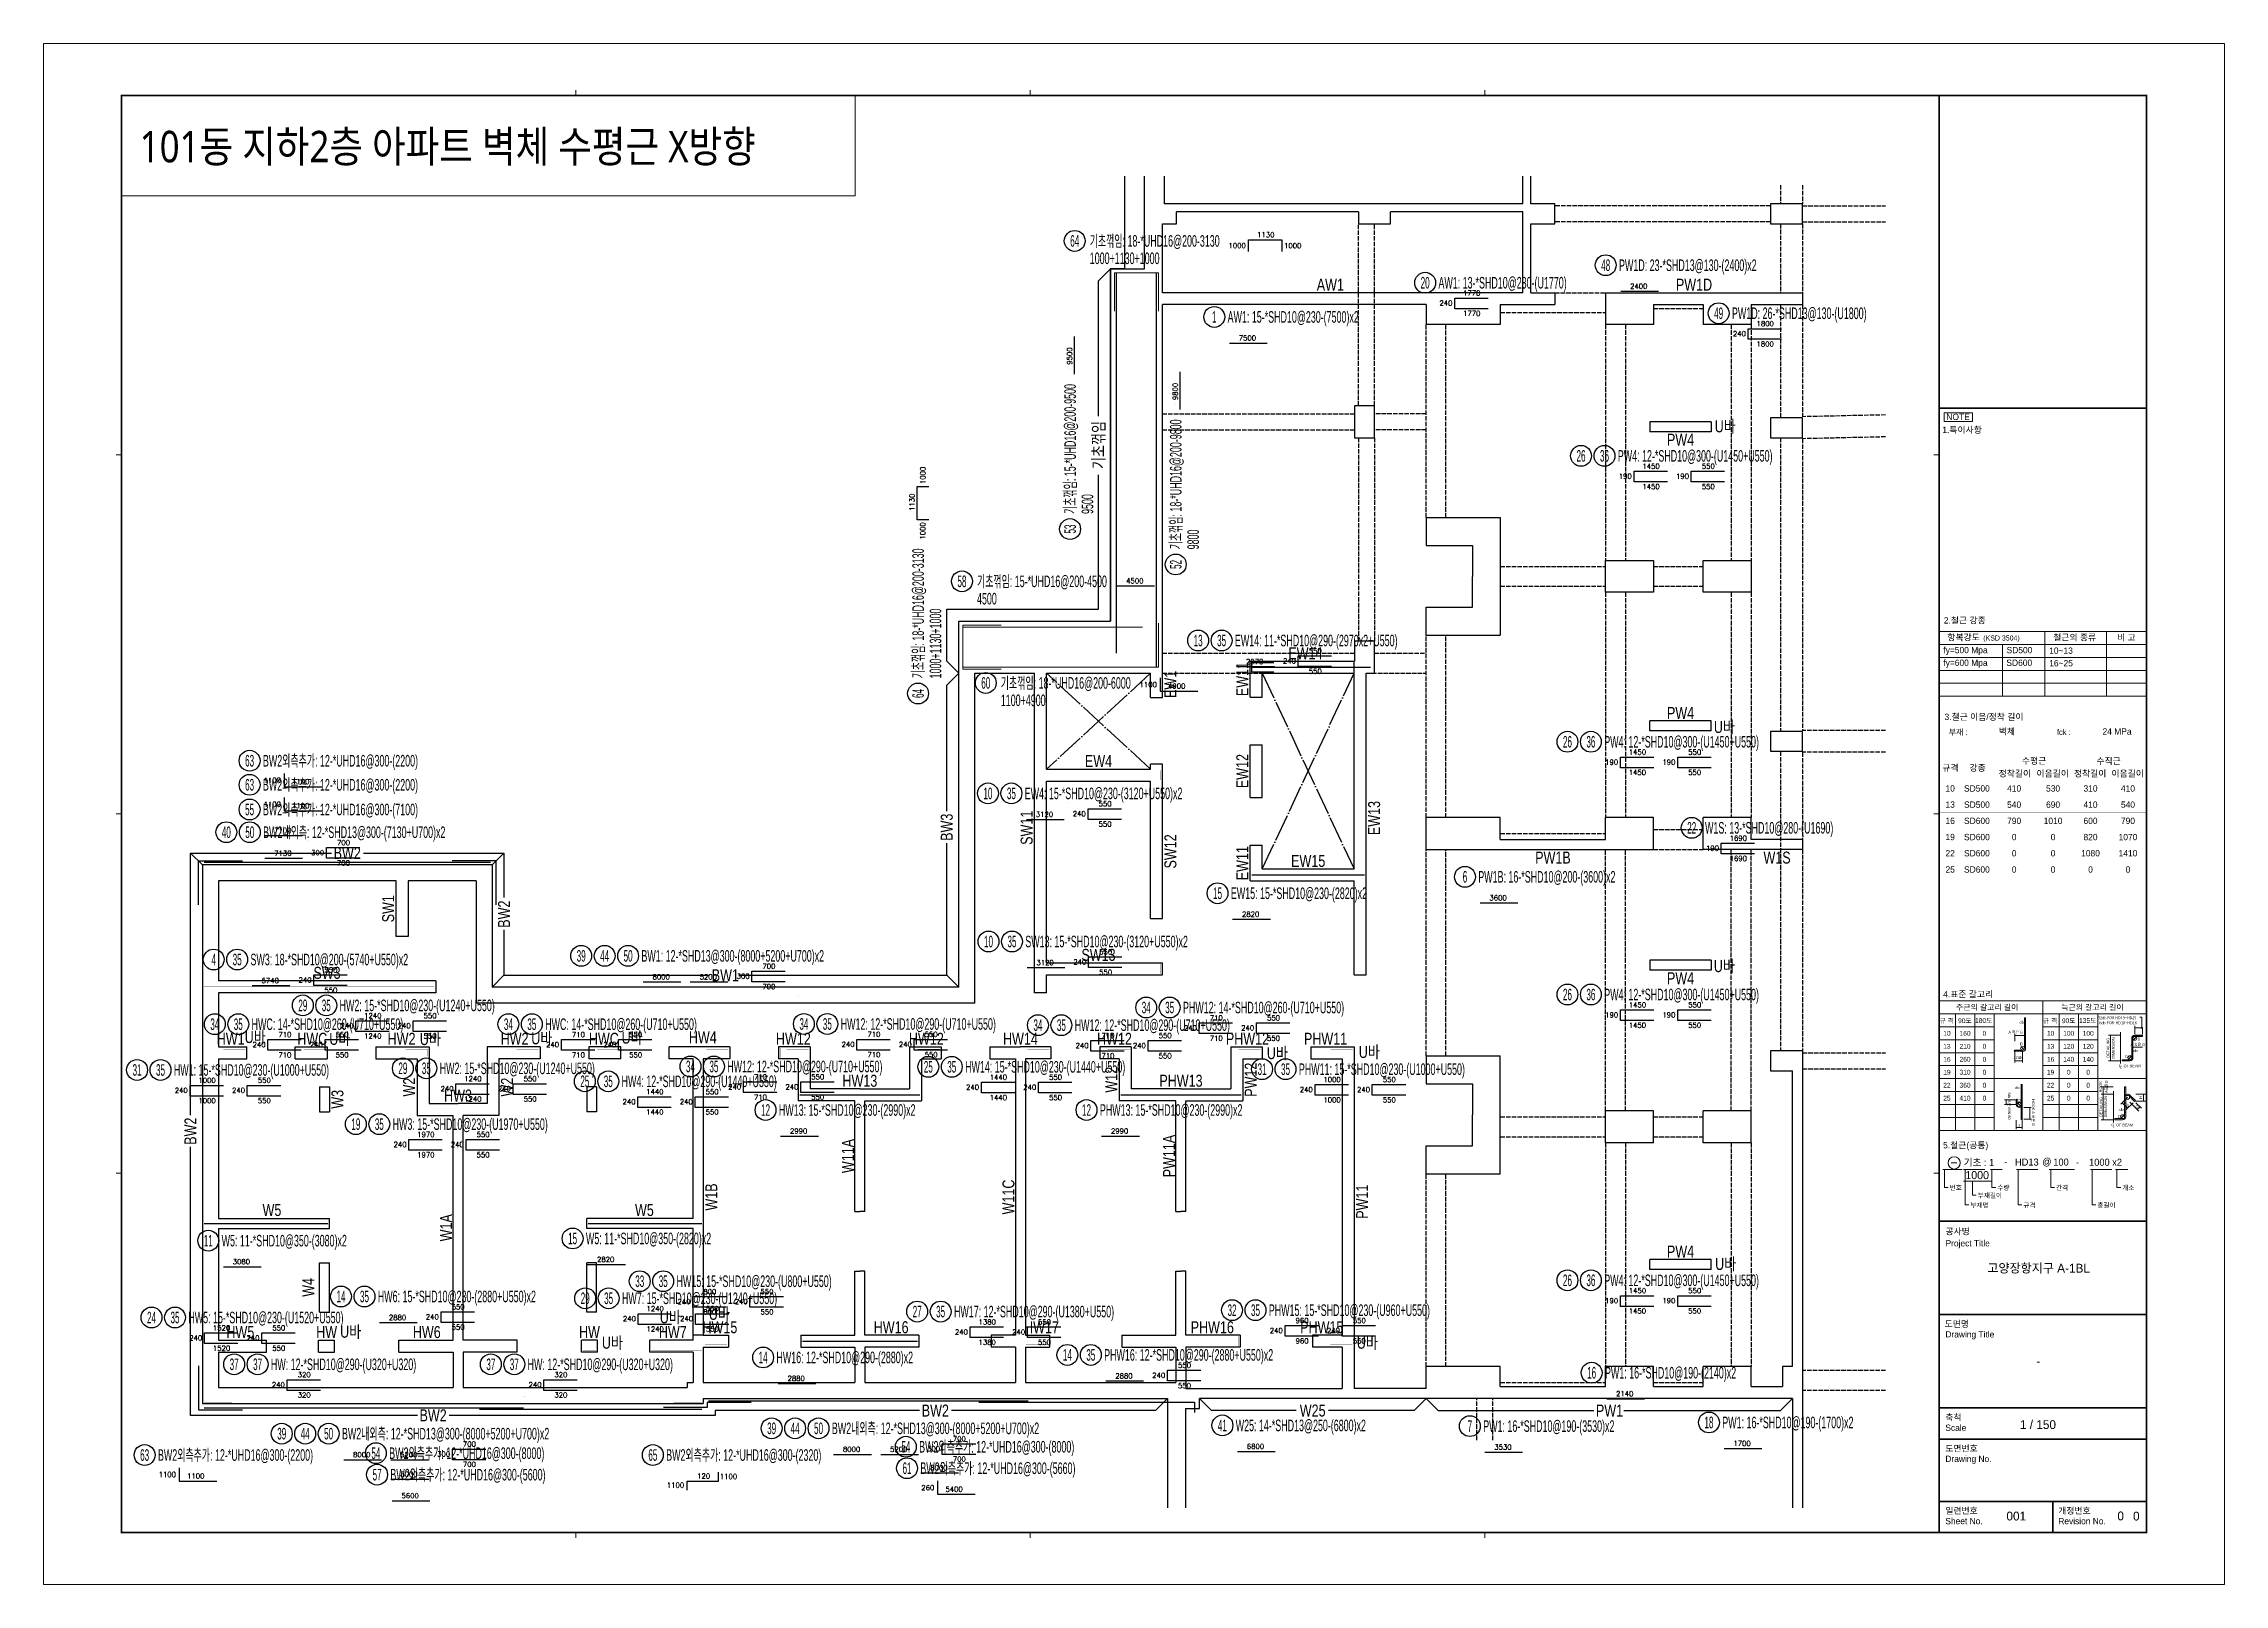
# Model space of a CAD drawing. Header units: millimetres. Extents: x 317501 to 2277231, y -321722 to 1186893.
# Drawn here: x 418421 to 473021, y -295427 to -256863 of the extents above; entities that cross this region are included whole.
import ezdxf
from ezdxf.enums import TextEntityAlignment as Align

# ---------------------------------------------------------------- set-up
doc = ezdxf.new("R2010")
doc.units = ezdxf.units.MM
doc.header["$LTSCALE"] = 57
for name, pattern in [('HID', [2.5, 2, -0.5]), ('XS-기초$0$DDOT', [14, 12, -1, 0, -1]), ('XS-지하주차장$0$HID', [2.3, 1.5, -0.8])]:
    doc.linetypes.add(name, pattern=pattern)
doc.layers.get('Defpoints').update_dxf_attribs({"color": 145})
for name, color, linetype in [('DIM', 7, 'Continuous'), ('LEADER', 7, 'Continuous'), ('NAME-W', 4, 'Continuous'), ('RP_TAG', 7, 'Continuous'), ('TEXT-배근', 3, 'Continuous'), ('XREBAR', 1, 'Continuous'), ('XS-기초$0$OPEN', 9, 'XS-기초$0$DDOT'), ('XS-기초$0$기초연단', 3, 'Continuous'), ('XS-지하주차장$0$AWG', 5, 'XS-지하주차장$0$HID'), ('XTAG', 7, 'Continuous')]:
    doc.layers.add(name, color=color, linetype=linetype)
doc.layers.add('XTITLE', color=22, linetype='Continuous', lineweight=0)
doc.layers.add('벽부호', color=3, linetype='Continuous', lineweight=0)
doc.styles.add('ARIAL', font='malgun.ttf')
doc.styles.add('HYULL', font='Dotum.ttf')
doc.styles.add('RPWK1', font='arial.ttf', dxfattribs={"bigfont": 'whgtxt.shx'})
doc.styles.add('RPWK2', font='romans.shx', dxfattribs={"bigfont": 'whgtxt.shx'})
doc.styles.add('XRebarSheet', font='Hmkmrhd_0.ttf')
doc.styles.add('돋움', font='malgun.ttf')
doc.styles.add('돋음', font='Dotum.ttf')
doc.dimstyles.new('NDIM', dxfattribs={"dimtxt": 3, "dimasz": 1.5, "dimexe": 2, "dimexo": 2, "dimgap": 1, "dimtad": 1, "dimdec": 0, "dimdsep": 46, "dimlunit": 6, "dimtxsty": 'ARIAL', "dimblk": 'DOT', "dimcen": 1, "dimclrd": 256, "dimclre": 7, "dimclrt": 3, "dimadec": 0, "dimazin": 0, "dimtfac": 1, "dimtdec": 0, "dimtix": 1, "dimtmove": 2, "dimatfit": 3, "dimldrblk": 'DOT', "dimfxl": 0, "dimtvp": 1, "dimtolj": 1, "dimlwd": -1, "dimlwe": -1, "dimarcsym": 0})

msp = doc.modelspace()

# ---------------------------------------------------------------- texts
at = {"layer": 'NAME-W', "color": 1, "style": '돋음', "width": 0.8}
for p in [(460523.9, -266439.4), (460503.6, -273964.6), (460502.3, -279949.1), (423719.4, -281724.7), (425837.6, -281770.6), (428104, -281775.5), (430893.9, -281755), (433156.2, -281739.7), (449311.1, -282128.2), (451612.6, -282099.7), (460535.1, -287403.2), (434112.5, -288737.4), (435340, -288652.9), (426108.3, -289100.7), (432662.5, -289375.3), (451563.8, -289375.3)]:
    msp.add_text('U바', height=300, dxfattribs=at).set_placement(p, align=Align.MIDDLE)
at = {"layer": 'RP_TAG', "color": 2, "linetype": 'Continuous', "ltscale": 100, "style": 'RPWK2'}
for s, p in [('1000', (448520.9, -261918)), ('240', (453692.7, -263358.4)), ('240', (461040.8, -264122.7)), ('190', (458183.2, -267692)), ('190', (459616.1, -267692)), ('240', (449776, -272314.1)), ('190', (457843, -274847.4)), ('190', (459275.9, -274847.4)), ('240', (444513.2, -276139.8)), ('300', (425445.2, -277112)), ('190', (460367.2, -277001.5)), ('240', (444527.5, -279847.7)), ('240', (425129.1, -280299.1)), ('300', (436096.3, -280207)), ('190', (457843, -281173.5)), ('190', (459275.9, -281173.5)), ('240', (426179.7, -281446.2)), ('240', (427612.7, -281446.2)), ('240', (447296.6, -281499.9)), ('240', (448729.5, -281499.9)), ('240', (423977.3, -281917.2)), ('240', (425410.2, -281917.2)), ('240', (431327.3, -281917.2)), ('240', (432760.2, -281917.2)), ('240', (438725.9, -281911.6)), ('240', (440158.8, -281911.6)), ('240', (444585, -281940.3)), ('240', (446017.9, -281940.3)), ('240', (422030.6, -283062.6)), ('240', (423463.6, -283062.6)), ('240', (428685.7, -283021.3)), ('240', (430118.6, -283021.3)), ('240', (433241.1, -283346.9)), ('240', (434674, -283346.9)), ('240', (435885.7, -282975.5)), ('240', (437318.6, -282975.5)), ('240', (441841.2, -282984.2)), ('240', (443274.2, -282984.2)), ('240', (450197.3, -283043.1)), ('240', (451630.2, -283043.1)), ('240', (427507.7, -284418.1)), ('240', (428940.7, -284418.1)), ('240', (434616, -288350.6)), ('240', (436048.9, -288350.6)), ('190', (457843, -288327.4)), ('190', (459275.9, -288327.4)), ('240', (428315.8, -288731.9)), ('240', (433249.7, -288777.3)), ('240', (434682.6, -288777.3)), ('240', (422392.5, -289258.7)), ('240', (423825.5, -289258.7)), ('240', (441562.4, -289110.1)), ('240', (442995.4, -289110.1)), ('240', (449445.1, -289075.5)), ('240', (450878.1, -289075.5)), ('240', (424460.9, -290429.8)), ('240', (430887.6, -290429.8)), ('240', (446502.1, -290194.8)), ('300', (428598.8, -292165.9)), ('300', (440864.5, -292032.2)), ('1100', (434458.8, -292944.4))]:
    msp.add_text(s, height=126.31, dxfattribs=at).set_placement(p, align=Align.MIDDLE_RIGHT)
for s, p in [('1130', (449021.9, -261748.7)), ('1770', (454176.6, -263209.2)), ('2400', (458359.3, -263036.8)), ('7500', (448559.8, -264331.3)), ('1800', (461524.6, -263973.5)), ('1450', (458667.1, -267542.9)), ('550', (460100, -267542.9)), ('4500', (445742.4, -270410.6)), ('2970', (448742.6, -272430.6)), ('550', (450259.9, -272164.9)), ('4900', (446791.1, -273044.2)), ('1450', (458326.8, -274698.2)), ('550', (459759.8, -274698.2)), ('1100', (424859, -275437.8)), ('1100', (424859, -276039.9)), ('3120', (443479.8, -276256.3)), ('550', (444997.1, -275990.6)), ('7100', (424406.8, -276659.7)), ('700', (425929.1, -276962.8)), ('1690', (460851.1, -276852.3)), ('7130', (424411.8, -277228.5)), ('3600', (454836.1, -278344.7)), ('2820', (448641.6, -278756.3)), ('550', (445011.4, -279698.5)), ('550', (425613, -280149.9)), ('700', (436580.2, -280057.8)), ('3120', (443494.1, -279964.2)), ('5740', (424095.7, -280415.6)), ('8000', (433883.4, -280323.5)), ('5200', (435062.9, -280323.5)), ('1240', (426663.6, -281297)), ('550', (428096.6, -281297)), ('710', (447780.5, -281350.7)), ('550', (449213.4, -281350.7)), ('1450', (458326.8, -281024.3)), ('550', (459759.8, -281024.3)), ('710', (424461.2, -281768)), ('550', (425894.1, -281768)), ('710', (431811.2, -281768)), ('550', (433244.1, -281768)), ('710', (439209.8, -281762.4)), ('550', (440642.7, -281762.4)), ('710', (445068.9, -281791.1)), ('550', (446501.8, -281791.1)), ('1000', (422514.5, -282913.4)), ('550', (423947.4, -282913.4)), ('1240', (429169.6, -282872.2)), ('550', (430602.5, -282872.2)), ('710', (436369.6, -282826.3)), ('550', (437802.5, -282826.3)), ('1440', (442325.1, -282835)), ('550', (443758.1, -282835)), ('1000', (450681.2, -282893.9)), ('550', (452114.1, -282893.9)), ('1440', (433725, -283197.7)), ('550', (435157.9, -283197.7)), ('1970', (427991.6, -284268.9)), ('550', (429424.5, -284268.9)), ('2990', (437325, -284181.2)), ('2990', (445361.6, -284180.9)), ('3080', (423372.7, -287451.3)), ('2820', (432493.6, -287396.1)), ('800', (435099.9, -288201.4)), ('550', (436532.8, -288201.4)), ('1450', (458326.8, -288178.2)), ('550', (459759.8, -288178.2)), ('2880', (427282.4, -288848.4)), ('550', (428799.7, -288582.7)), ('1240', (433733.6, -288628.2)), ('550', (435166.5, -288628.2)), ('1380', (442046.3, -288960.9)), ('550', (443479.3, -288960.9)), ('960', (449929, -288926.3)), ('550', (451362, -288926.3)), ('1520', (422876.4, -289109.5)), ('550', (424309.4, -289109.5)), ('550', (446986, -290045.6)), ('320', (424944.8, -290280.6)), ('320', (431371.5, -290280.6)), ('2880', (437263.4, -290374.3)), ('2880', (445468.7, -290311.3)), ('2140', (458007.4, -290757.3)), ('700', (429082.7, -292016.7)), ('8000', (438651.6, -292148.7)), ('5200', (439831.1, -292148.7)), ('700', (441348.4, -291883)), ('6800', (448762.8, -292075.2)), ('3530', (454958.7, -292093.3)), ('1700', (460944.4, -292001.6)), ('1100', (422230.8, -292815.8)), ('8000', (426385.9, -292282.4)), ('5200', (427565.4, -292282.4)), ('8000', (427568.8, -292771.3)), ('120', (434947, -292819.5)), ('8000', (440837.1, -292610.1)), ('5600', (427598.7, -293308.9)), ('5400', (441217.3, -293146.6))]:
    msp.add_text(s, height=126.31, dxfattribs=at).set_placement(p, align=Align.BOTTOM_CENTER)
for s, p in [('1000', (449478.3, -261920.2)), ('1100', (435352, -292727.5))]:
    msp.add_text(s, height=126.31, dxfattribs=at).set_placement(p, align=Align.MIDDLE_LEFT)
for s, p in [('1770', (454176, -263553.2)), ('1800', (461524.1, -264317.5)), ('1450', (458666.6, -267886.9)), ('550', (460099.5, -267886.9)), ('550', (450259.4, -272508.9)), ('1450', (458326.3, -275042.2)), ('550', (459759.2, -275042.2)), ('550', (444996.6, -276334.7)), ('700', (425928.5, -277306.8)), ('1690', (460850.5, -277196.3)), ('550', (445010.9, -280042.5)), ('550', (425612.5, -280493.9)), ('700', (436579.6, -280401.8)), ('1240', (426663.1, -281641)), ('550', (428096, -281641)), ('710', (447779.9, -281694.8)), ('550', (449212.8, -281694.8)), ('1450', (458326.3, -281368.4)), ('550', (459759.2, -281368.4)), ('710', (424460.6, -282112)), ('550', (425893.6, -282112)), ('710', (431810.6, -282112)), ('550', (433243.6, -282112)), ('710', (439209.2, -282106.4)), ('550', (440642.2, -282106.4)), ('710', (445068.3, -282135.2)), ('550', (446501.3, -282135.2)), ('1000', (422514, -283257.4)), ('550', (423946.9, -283257.4)), ('1240', (429169, -283216.2)), ('550', (430602, -283216.2)), ('710', (436369.1, -283170.4)), ('550', (437802, -283170.4)), ('1440', (442324.6, -283179)), ('550', (443757.5, -283179)), ('1000', (450680.6, -283237.9)), ('550', (452113.5, -283237.9)), ('1440', (433724.4, -283541.7)), ('550', (435157.4, -283541.7)), ('1970', (427991.1, -284612.9)), ('550', (429424, -284612.9)), ('800', (435099.4, -288545.4)), ('550', (436532.3, -288545.4)), ('1450', (458326.3, -288522.2)), ('550', (459759.2, -288522.2)), ('550', (428799.1, -288926.7)), ('1240', (433733.1, -288972.2)), ('550', (435166, -288972.2)), ('1380', (442045.8, -289305)), ('550', (443478.7, -289305)), ('960', (449928.5, -289270.3)), ('550', (451361.4, -289270.3)), ('1520', (422875.9, -289453.6)), ('550', (424308.8, -289453.6)), ('550', (446985.4, -290389.7)), ('320', (424944.3, -290624.7)), ('320', (431370.9, -290624.7)), ('700', (429082.1, -292360.7)), ('700', (441347.9, -292227))]:
    msp.add_text(s, height=126.31, dxfattribs=at).set_placement(p, align=Align.TOP_CENTER)
for s, p in [('9500', (444209.4, -264684.1)), ('9800', (446855.2, -265570)), ('1130', (440262.5, -268343.2))]:
    msp.add_text(s, height=126.31, rotation=90.00021, dxfattribs=at).set_placement(p, align=Align.BOTTOM_CENTER)
msp.add_text('1000', height=126.31, rotation=90.00021, dxfattribs=at).set_placement((440434.1, -267886.8), align=Align.MIDDLE_LEFT)
msp.add_text('1000', height=126.31, rotation=90.00021, dxfattribs=at).set_placement((440431.9, -268844.2), align=Align.MIDDLE_RIGHT)
for s, p in [('1100', (446294.3, -273006.8)), ('1100', (424362.5, -275400.4)), ('1100', (424362.5, -276002.4)), ('1100', (421734.4, -292778.4)), ('260', (440720.9, -293109.1))]:
    msp.add_text(s, height=126.31, dxfattribs=at).set_placement(p, align=Align.BOTTOM_RIGHT)
at = {"layer": 'XTITLE', "color": 2, "style": '돋움', "width": 0.85}
msp.add_text('101동 지하2층 아파트 벽체 수평근 X방향', height=788.811, dxfattribs=at).set_placement((420827, -259440.4), align=Align.MIDDLE_LEFT)
at = {"layer": '벽부호', "style": '돋음', "width": 0.8}
for s, p in [('AW1', (450636.7, -262896.7)), ('PW1D', (459742.5, -262896.7)), ('PW4', (459404.9, -266776.7)), ('EW14', (450012.4, -272121.7)), ('PW4', (459404.9, -273616.7)), ('EW4', (444832.4, -274821.7)), ('BW2', (426022.4, -277121.7)), ('EW15', (450082.4, -277321.7)), ('PW1B', (456209.9, -277236.7)), ('W1S', (461821, -277236.7)), ('SW13', (444832.4, -279671.7)), ('SW3', (425517.4, -280121.7)), ('BW1', (435489.9, -280181.7)), ('PW4', (459404.9, -280256.7)), ('HW1', (423104.9, -281771.7)), ('HWC', (425147.4, -281771.7)), ('HW2', (427382.4, -281771.7)), ('HW2', (430212.4, -281771.7)), ('HWC', (432447.4, -281771.7)), ('HW4', (434925.4, -281734.8)), ('HW12', (437192.4, -281771.7)), ('HW12', (440522.4, -281771.7)), ('HW14', (442877.4, -281771.7)), ('HW12', (445232.4, -281771.7)), ('PHW12', (448562.4, -281771.7)), ('PHW11', (450517.4, -281771.7)), ('HW13', (438857.4, -282821.7)), ('PHW13', (446897.4, -282821.7)), ('HW3', (428797.4, -283191.7)), ('W5', (424137.4, -286058)), ('W5', (433463, -286058)), ('PW4', (459404.9, -287096.7)), ('HW5', (423347.4, -289111.7)), ('HW', (425507.4, -289111.7)), ('HW6', (428013.9, -289111.7)), ('HW', (432087.4, -289111.7)), ('HW7', (434173.9, -289111.7)), ('HW15', (435353.7, -288991.7)), ('HW16', (439640.9, -288991.7)), ('HW17', (443405.3, -288991.7)), ('PHW16', (447680.9, -288991.7)), ('PHW15', (450422.1, -288991.7)), ('BW2', (440747.4, -291076.7)), ('W25', (450194.9, -291076.7)), ('PW1', (457627.4, -291076.7)), ('BW2', (428172.8, -291196.7))]:
    msp.add_text(s, height=300, dxfattribs=at).set_placement(p, align=Align.MIDDLE_CENTER)
for s, p in [('기초꺾임', (444832.4, -266909.2)), ('EW11', (448432.4, -272766.7)), ('EW1', (446632.4, -272901.5)), ('EW12', (448432.4, -275071.7)), ('BW3', (441032.4, -276476.7)), ('SW11', (443032.4, -276489.6)), ('EW13', (451732.4, -276246.7)), ('SW12', (446632.4, -277081.9)), ('EW11', (448432.4, -277376.7)), ('SW1', (427047.4, -278516.7)), ('W2', (427572.4, -282981.7)), ('W2', (430022.4, -282981.7)), ('W12', (445152.4, -282796.7)), ('PW12', (448642.4, -282796.7)), ('W3', (425777.4, -283286.7)), ('BW2', (422097.4, -284084.2)), ('W11A', (438557.4, -284706.7)), ('PW11A', (446597.4, -284706.7)), ('W1B', (435137.4, -285731.7)), ('W11C', (442577.4, -285731.7)), ('PW11', (451432.4, -285848.8)), ('W1A', (428497.4, -286501.7)), ('W4', (425046, -287994.2))]:
    msp.add_text(s, height=300, rotation=90, dxfattribs=at).set_placement(p, align=Align.MIDDLE_CENTER)
at = {"layer": '벽부호', "color": 1, "style": '돋음', "width": 0.8}
msp.add_text('BW2', height=300, rotation=90, dxfattribs=at).set_placement((429947.4, -278651.7), align=Align.MIDDLE_CENTER)

# ---------------------------------------------------------------- blocks, each defined once
blk = doc.blocks.new('_Dot')
at = {"color": 0, "linetype": 'ByBlock', "lineweight": -2}
blk.add_line((-0.5, 0), (-1, 0), dxfattribs=at)
at = {"color": 0, "linetype": 'ByBlock', "const_width": 0.5}
blk.add_lwpolyline([(-0.25, 0, 1), (0.25, 0, 1)], format="xyb", close=True, dxfattribs=at)
blk = doc.blocks.new('*D39')
at = {"color": 7, "transparency": 16777216}
for p, q in [((80432, 20451), (80432, 20463)), ((80477, 20451), (80477, 20463))]:
    blk.add_line(p, q, dxfattribs=at)
at = {"transparency": 16777216}
blk.add_line((80433, 20461), (80475, 20461), dxfattribs=at)
at = {"layer": 'Defpoints', "color": 0, "transparency": 16777216}
for p in [(80432, 20449), (80477, 20461), (80477, 20449)]:
    blk.add_point(p, dxfattribs=at)
at = {"transparency": 16777216, "xscale": 1.5, "yscale": 1.5, "zscale": 1.5, "rotation": 180}
blk.add_blockref('_Dot', (80432, 20461), dxfattribs=at)
at = {"transparency": 16777216, "xscale": 1.5, "yscale": 1.5, "zscale": 1.5}
blk.add_blockref('_Dot', (80477, 20461), dxfattribs=at)
blk = doc.blocks.new('*D40')
at = {"color": 7, "transparency": 16777216}
for p, q in [((76172, 19024), (76172, 19045)), ((76217, 19024), (76217, 19045))]:
    blk.add_line(p, q, dxfattribs=at)
at = {"transparency": 16777216}
blk.add_line((76215, 19043), (76174, 19043), dxfattribs=at)
at = {"layer": 'Defpoints', "color": 0, "transparency": 16777216}
for p in [(76172, 19043), (76172, 19022), (76217, 19022)]:
    blk.add_point(p, dxfattribs=at)
at = {"transparency": 16777216, "xscale": 1.5, "yscale": 1.5, "zscale": 1.5, "rotation": 180}
blk.add_blockref('_Dot', (76172, 19043), dxfattribs=at)
at = {"transparency": 16777216, "xscale": 1.5, "yscale": 1.5, "zscale": 1.5}
blk.add_blockref('_Dot', (76217, 19043), dxfattribs=at)
blk = doc.blocks.new('*D41')
at = {"transparency": 16777216}
blk.add_line((80158, 18181), (80199, 18181), dxfattribs=at)
at = {"layer": 'Defpoints', "color": 0, "transparency": 16777216}
for p in [(80156, 18181), (80201, 18181), (80201, 18181)]:
    blk.add_point(p, dxfattribs=at)
at = {"transparency": 16777216, "xscale": 1.5, "yscale": 1.5, "zscale": 1.5, "rotation": 180}
blk.add_blockref('_Dot', (80156, 18181), dxfattribs=at)
at = {"transparency": 16777216, "xscale": 1.5, "yscale": 1.5, "zscale": 1.5}
blk.add_blockref('_Dot', (80201, 18181), dxfattribs=at)
blk = doc.blocks.new('XDFHSDHSTHS')
at = {"layer": 'DIM', "color": 5}
for p, q in [((-5260, 9575), (-5260, 11892)), ((-4760, 11195), (-4760, 11892)), ((4215, 11195), (4215, 11892)), ((4415, 11195), (4415, 11892)), ((4215, 11195), (-4760, 11195)), ((100, 10995), (-4460, 10995)), ((-4460, 10695), (-4460, 10995)), ((100, 10995), (100, 10695)), ((4215, 10995), (900, 10995)), ((900, 10695), (900, 10995)), ((4215, 8975), (4215, 10995)), ((5015, 11195), (4415, 11195)), ((5015, 10695), (5015, 11195)), ((10415, 11195), (10415, 10695)), ((11215, 11195), (10415, 11195)), ((11215, 10695), (11215, 11195)), ((-4810, 8975), (-4810, 10695)), ((-4810, 10695), (-4460, 10695)), ((100, 10695), (900, 10695)), ((4415, 8975), (4415, 10695)), ((4415, 10695), (5015, 10695)), ((10415, 10695), (11215, 10695)), ((-6110, 9575), (-5260, 9575)), ((-6110, 750), (-6110, 9575)), ((4215, 8975), (-4810, 8975)), ((4415, 8975), (5015, 8975)), ((5015, 8975), (5015, 8675)), ((6285, 8975), (6285, 8175)), ((6285, 8975), (11215, 8975)), ((11215, 8975), (11215, 8675)), ((1790, 8675), (-4810, 8675)), ((-4810, -150), (-4810, 8675)), ((1790, 8675), (1790, 8175)), ((3650, 8675), (3650, 8175)), ((3650, 8675), (5015, 8675)), ((7485, 8675), (8730, 8675)), ((7485, 8675), (7485, 8175)), ((8730, 8675), (8730, 8175)), ((9930, 8675), (9930, 8175)), ((9930, 8675), (11215, 8675)), ((3650, 8175), (1790, 8175)), ((7485, 8175), (6285, 8175)), ((9930, 8175), (8730, 8175)), ((500, 6145), (0, 6145)), ((0, 6145), (0, 5345)), ((500, 5345), (500, 6145)), ((8930, 5745), (7395, 5745)), ((7395, 5745), (7395, 5495)), ((8930, 5495), (7395, 5495)), ((8930, 5745), (8930, 5495)), ((10415, 5845), (10415, 5345)), ((11215, 5845), (10415, 5845)), ((11215, 5345), (11215, 5845)), ((0, 5345), (500, 5345)), ((10415, 5345), (11215, 5345)), ((1790, 3350), (1790, 2650)), ((1790, 3350), (3650, 3350)), ((3650, 3350), (3650, 400)), ((1790, 2650), (2950, 2650)), ((2950, 2650), (2950, 1875)), ((6285, 1475), (6285, 2275)), ((6285, 2275), (7485, 2275)), ((7485, 2275), (7485, 1475)), ((8730, 1475), (8730, 2275)), ((8730, 2275), (9930, 2275)), ((9930, 2275), (9930, 1475)), ((2950, 1100), (2950, 1875)), ((1790, 400), (1790, 1100)), ((1790, 1100), (2950, 1100)), ((7485, 1475), (6285, 1475)), ((9930, 1475), (8730, 1475)), ((-9910, 750), (-6110, 750)), ((-9910, -8410), (-9910, 750)), ((500, 250), (0, 250)), ((0, 250), (0, -250)), ((500, -550), (500, 250)), ((1790, 400), (3650, 400)), ((-4810, -1155), (-4810, -150)), ((-2610, -250), (0, -250)), ((-2610, -1150), (-2610, -250)), ((-9510, -550), (-8010, -550)), ((-9510, -8810), (-9510, -550)), ((-8010, -8550), (-8010, -550)), ((-7710, -2950), (-7710, -550)), ((-7710, -550), (-5110, -550)), ((-5110, -1155), (-5110, -550)), ((-2310, -550), (-10, -550)), ((-2310, -1150), (-2310, -550)), ((-10, -5450), (-10, -550)), ((290, -8100), (290, -550)), ((290, -550), (500, -550)), ((-5110, -1155), (-4810, -1155)), ((-2610, -1150), (-2310, -1150)), ((8930, -1745), (7395, -1745)), ((7395, -1995), (7395, -1745)), ((8930, -1995), (7395, -1995)), ((8930, -1995), (8930, -1745)), ((10415, -2005), (10415, -2505)), ((11215, -2005), (10415, -2005)), ((11215, -2505), (11215, -2005)), ((-2610, -3660), (-2610, -2340)), ((-2610, -2340), (-2310, -2340)), ((-2310, -3660), (-2310, -2340)), ((10415, -2505), (11215, -2505)), ((-7710, -2950), (-5110, -2950)), ((-7710, -7800), (-7710, -3250)), ((-7710, -3250), (-5110, -3250)), ((-5110, -2950), (-5110, -2825)), ((-4810, -2825), (-5110, -2825)), ((-5110, -6690), (-5110, -3250)), ((-4810, -6690), (-4810, -2825)), ((-4810, -3250), (-4810, -2825)), ((-2610, -3660), (-2310, -3660)), ((3650, -4165), (1790, -4165)), ((1790, -4965), (1790, -4165)), ((3650, -4715), (3650, -4165)), ((6285, -4715), (6285, -4165)), ((7485, -4165), (6285, -4165)), ((7485, -4965), (7485, -4165)), ((8730, -4965), (8730, -4165)), ((9930, -4165), (8730, -4165)), ((9930, -4715), (9930, -4165)), ((-2610, -5750), (-2610, -4850)), ((-2610, -4850), (-2310, -4850)), ((-2310, -5450), (-2310, -4850)), ((3650, -4715), (6285, -4715)), ((11215, -4715), (9930, -4715)), ((11215, -4715), (11215, -4965)), ((-21595, -5350), (-28845, -5350)), ((-28845, -5350), (-28845, -18825)), ((-21595, -5350), (-21595, -8410)), ((-2310, -5450), (-10, -5450)), ((1790, -4965), (7485, -4965)), ((11215, -4965), (8730, -4965)), ((-23995, -5750), (-28445, -5750)), ((-28445, -5750), (-28445, -8250)), ((-23995, -7140), (-23995, -5750)), ((-21995, -5750), (-23695, -5750)), ((-23695, -5750), (-23695, -7140)), ((-21995, -5750), (-21995, -8810)), ((-2610, -5750), (-10, -5750)), ((-10, -8100), (-10, -5750)), ((-5110, -6690), (-4810, -6690)), ((-23695, -7140), (-23995, -7140)), ((-7710, -7800), (-4810, -7800)), ((-7710, -8550), (-7710, -8100)), ((-7710, -8100), (-4810, -8100)), ((-4810, -8100), (-4810, -7800)), ((-10, -8100), (290, -8100)), ((8930, -7735), (7395, -7735)), ((7395, -7735), (7395, -7985)), ((8930, -7985), (7395, -7985)), ((8930, -7735), (8930, -7985)), ((-23005, -8250), (-28445, -8250)), ((-23005, -8550), (-28445, -8550)), ((-28445, -8550), (-28445, -9900)), ((-23005, -8250), (-23005, -8550)), ((-9910, -8410), (-21595, -8410)), ((-7710, -8550), (-8010, -8550)), ((-9510, -8810), (-21995, -8810)), ((-28445, -9900), (-27730, -9900)), ((-28445, -10200), (-27730, -10200)), ((-28445, -10200), (-28445, -14195)), ((-27730, -10200), (-27730, -9900)), ((-26520, -10200), (-26520, -9900)), ((-26520, -9900), (-25720, -9900)), ((-26520, -10200), (-25720, -10200)), ((-25720, -9900), (-25720, -10200)), ((-24500, -9900), (-24500, -10200)), ((-24500, -9900), (-23170, -9900)), ((-24500, -10200), (-23470, -10200)), ((-23470, -10200), (-23470, -11620)), ((-23170, -9900), (-23170, -11320)), ((-20390, -9900), (-21720, -9900)), ((-21720, -9900), (-21720, -11320)), ((-20390, -10200), (-21420, -10200)), ((-21420, -10200), (-21420, -11620)), ((-20390, -9900), (-20390, -10200)), ((-19170, -9900), (-19170, -10200)), ((-18370, -9900), (-19170, -9900)), ((-18370, -10200), (-19170, -10200)), ((-18370, -10200), (-18370, -9900)), ((-17160, -10200), (-17160, -9900)), ((-16405, -9900), (-17160, -9900)), ((-16555, -10200), (-17160, -10200)), ((-16555, -14195), (-16555, -10200)), ((-15640, -9900), (-16405, -9900)), ((-16305, -10200), (-16305, -17120)), ((-15640, -10200), (-16305, -10200)), ((-15640, -9900), (-15640, -10200)), ((-13630, -9900), (-14420, -9900)), ((-14420, -9900), (-14420, -10200)), ((-13930, -10200), (-14420, -10200)), ((-13930, -10200), (-13930, -11250)), ((-13630, -9900), (-13630, -10950)), ((-11140, -9900), (-10350, -9900)), ((-11140, -9900), (-11140, -10950)), ((-10840, -10200), (-10350, -10200)), ((-10840, -10200), (-10840, -11250)), ((-10350, -9900), (-10350, -10200)), ((-9130, -9900), (-8365, -9900)), ((-9130, -9900), (-9130, -10200)), ((-9130, -10200), (-8490, -10200)), ((-8490, -10200), (-8490, -17120)), ((-7600, -9900), (-8365, -9900)), ((-8240, -10200), (-8240, -17120)), ((-7600, -10200), (-8240, -10200)), ((-7600, -9900), (-7600, -10200)), ((-5590, -9900), (-6380, -9900)), ((-6380, -9900), (-6380, -10200)), ((-5890, -10200), (-6380, -10200)), ((-5890, -10200), (-5890, -11250)), ((-5590, -9900), (-5590, -10950)), ((-3100, -9900), (-2310, -9900)), ((-3100, -9900), (-3100, -10950)), ((-2800, -10200), (-2310, -10200)), ((-2800, -10200), (-2800, -11250)), ((-2310, -9900), (-2310, -10200)), ((-1090, -9900), (-310, -9900)), ((-1090, -9900), (-1090, -10200)), ((-1090, -10200), (-310, -10200)), ((-310, -9900), (-10, -9900)), ((-310, -10200), (-310, -17120)), ((-10, -9900), (-10, -18455)), ((1790, -10130), (1790, -10830)), ((1790, -10130), (3650, -10130)), ((3650, -13080), (3650, -10130)), ((10415, -10005), (10415, -10505)), ((11215, -10005), (10415, -10005)), ((11215, -10005), (11215, -21438)), ((-25915, -10900), (-25915, -11530)), ((-25915, -10900), (-25665, -10900)), ((-25665, -10900), (-25665, -11530)), ((-19225, -10900), (-19225, -11530)), ((-18975, -10900), (-19225, -10900)), ((-18975, -10900), (-18975, -11530)), ((1790, -10830), (2950, -10830)), ((2950, -10830), (2950, -11605)), ((10415, -10505), (10965, -10505)), ((10965, -17905), (10965, -10505)), ((-23170, -11320), (-22445, -11320)), ((-21720, -11320), (-22445, -11320)), ((-12510, -11250), (-13930, -11250)), ((-12385, -10950), (-13630, -10950)), ((-12510, -14020), (-12510, -11250)), ((-12385, -10950), (-11140, -10950)), ((-12260, -14020), (-12260, -11250)), ((-12260, -11250), (-10840, -11250)), ((-4470, -11250), (-5890, -11250)), ((-4345, -10950), (-5590, -10950)), ((-4470, -14020), (-4470, -11250)), ((-4345, -10950), (-3100, -10950)), ((-4220, -14020), (-4220, -11250)), ((-4220, -11250), (-2800, -11250)), ((-25915, -11530), (-25665, -11530)), ((-23470, -11620), (-22570, -11620)), ((-22570, -17240), (-22570, -11620)), ((-22320, -17240), (-22320, -11620)), ((-21420, -11620), (-22320, -11620)), ((-18975, -11530), (-19225, -11530)), ((2950, -12380), (2950, -11605)), ((6285, -12305), (6285, -11505)), ((7485, -11505), (6285, -11505)), ((7485, -12305), (7485, -11505)), ((8730, -12305), (8730, -11505)), ((9930, -11505), (8730, -11505)), ((9930, -12305), (9930, -11505)), ((1790, -13080), (1790, -12380)), ((1790, -12380), (2950, -12380)), ((7485, -12305), (6285, -12305)), ((9930, -12305), (8730, -12305)), ((1790, -13080), (3650, -13080)), ((-28445, -14195), (-25665, -14195)), ((-25665, -14445), (-25665, -14195)), ((-16555, -14195), (-19225, -14195)), ((-19225, -14445), (-19225, -14195)), ((-12510, -14020), (-12385, -14020)), ((-12260, -14020), (-12385, -14020)), ((-4470, -14020), (-4345, -14020)), ((-4220, -14020), (-4345, -14020)), ((-28445, -14445), (-25665, -14445)), ((-28445, -14445), (-28445, -17240)), ((-16555, -14445), (-19225, -14445)), ((-16555, -17240), (-16555, -14445)), ((8930, -15225), (7395, -15225)), ((7395, -15475), (7395, -15225)), ((8930, -15475), (8930, -15225)), ((-25915, -16540), (-25915, -15305)), ((-25915, -15305), (-25665, -15305)), ((-25665, -16540), (-25665, -15305)), ((-19225, -16540), (-19225, -15305)), ((-18975, -15305), (-19225, -15305)), ((-18975, -16540), (-18975, -15305)), ((-12510, -17120), (-12510, -15520)), ((-12510, -15520), (-12385, -15520)), ((-12260, -15520), (-12385, -15520)), ((-12260, -17120), (-12260, -15520)), ((-4470, -17120), (-4470, -15520)), ((-4470, -15520), (-4345, -15520)), ((-4220, -15520), (-4345, -15520)), ((-4220, -17120), (-4220, -15520)), ((8930, -15475), (7395, -15475)), ((-25915, -16540), (-25665, -16540)), ((-18975, -16540), (-19225, -16540)), ((-28445, -17240), (-27245, -17240)), ((-27245, -17540), (-27245, -17240)), ((-25935, -17240), (-25535, -17240)), ((-25935, -17540), (-25935, -17240)), ((-25535, -17540), (-25535, -17240)), ((-23925, -17240), (-22570, -17240)), ((-23925, -17540), (-23925, -17240)), ((-20965, -17240), (-22320, -17240)), ((-20965, -17540), (-20965, -17240)), ((-18955, -17240), (-19355, -17240)), ((-19355, -17540), (-19355, -17240)), ((-18955, -17540), (-18955, -17240)), ((-17645, -17540), (-17645, -17240)), ((-16555, -17240), (-17645, -17240)), ((-16305, -17120), (-15675, -17120)), ((-16305, -17420), (-16305, -18305)), ((-16305, -17420), (-15675, -17420)), ((-15675, -17120), (-15675, -17420)), ((-13865, -17120), (-12510, -17120)), ((-13865, -17120), (-13865, -17420)), ((-13865, -17420), (-12510, -17420)), ((-12510, -17420), (-12510, -18305)), ((-10905, -17120), (-12260, -17120)), ((-10905, -17420), (-12260, -17420)), ((-12260, -17420), (-12260, -18305)), ((-10905, -17120), (-10905, -17420)), ((-8490, -17120), (-9095, -17120)), ((-9095, -17120), (-9095, -17420)), ((-8490, -17420), (-9095, -17420)), ((-8490, -17420), (-8490, -18305)), ((-8240, -17120), (-7635, -17120)), ((-8240, -17420), (-8240, -18305)), ((-8240, -17420), (-7635, -17420)), ((-7635, -17120), (-7635, -17420)), ((-5825, -17120), (-4470, -17120)), ((-5825, -17120), (-5825, -17420)), ((-5825, -17420), (-4470, -17420)), ((-4470, -17420), (-4470, -18305)), ((-2865, -17120), (-4220, -17120)), ((-2865, -17420), (-4220, -17420)), ((-4220, -17420), (-4220, -18455)), ((-2865, -17120), (-2865, -17420)), ((-310, -17120), (-1055, -17120)), ((-1055, -17120), (-1055, -17420)), ((-310, -17420), (-1055, -17420)), ((-310, -17420), (-310, -18455)), ((-28445, -17540), (-27245, -17540)), ((-28445, -17540), (-28445, -18425)), ((-25935, -17540), (-25535, -17540)), ((-23925, -17540), (-22570, -17540)), ((-22570, -17540), (-22570, -18425)), ((-20965, -17540), (-22320, -17540)), ((-22320, -17540), (-22320, -18425)), ((-18955, -17540), (-19355, -17540)), ((-16555, -17540), (-17645, -17540)), ((-16555, -17540), (-16555, -18305)), ((3650, -17905), (1790, -17905)), ((1790, -18455), (1790, -17905)), ((3650, -18405), (3650, -17905)), ((6285, -18405), (6285, -17905)), ((7485, -17905), (6285, -17905)), ((7485, -18405), (7485, -17905)), ((9930, -17905), (8730, -17905)), ((8730, -18405), (8730, -17905)), ((9930, -18405), (9930, -17905)), ((10715, -17905), (10715, -18405)), ((10965, -17905), (10715, -17905)), ((-28445, -18425), (-22570, -18425)), ((-22320, -18425), (-16705, -18425)), ((-16705, -18305), (-16705, -18425)), ((-16705, -18305), (-16555, -18305)), ((-16305, -18305), (-12510, -18305)), ((-12260, -18305), (-8490, -18305)), ((-8240, -18305), (-4470, -18305)), ((-4220, -18455), (-310, -18455)), ((1790, -18455), (-10, -18455)), ((3650, -18405), (6285, -18405)), ((7485, -18405), (8730, -18405)), ((9930, -18405), (10715, -18405)), ((-28845, -18825), (-16305, -18825)), ((-16305, -18705), (-16305, -18825)), ((-16305, -18705), (-4685, -18705)), ((-4685, -18705), (-4685, -21438)), ((-4235, -18955), (-4235, -21438)), ((-4235, -18955), (-3885, -18955)), ((10965, -18705), (-3885, -18705)), ((-3885, -18955), (-3885, -18705)), ((10965, -18705), (10965, -21438))]:
    blk.add_line(p, q, dxfattribs=at)
at = {"layer": 'XS-기초$0$OPEN'}
for p, q in [((-5110, -550), (-7710, -2950)), ((-5110, -2950), (-7710, -550)), ((-2310, -5450), (-10, -550)), ((-2310, -550), (-10, -5450))]:
    blk.add_line(p, q, dxfattribs=at)
at = {"layer": 'XS-기초$0$기초연단'}
for p, q in [((-5760, 11892), (-5760, 9575)), ((-5760, 9575), (-6110, 9575)), ((-6110, 9575), (-6110, 750))]:
    blk.add_line(p, q, dxfattribs=at)
blk = doc.blocks.new('zsdhdthbs')
at = {"layer": 'XS-지하주차장$0$AWG', "color": 8, "linetype": 'HID'}
for p, q in [((4380, 23323), (4380, 22850)), ((4930, 23323), (4930, 22850)), ((4130, 22800), (-1270, 22800)), ((4130, 22400), (-1270, 22400)), ((4930, 22800), (7012, 22800)), ((4930, 22400), (7012, 22400)), ((-6185, 17800), (-6185, 22350)), ((-5785, 17800), (-5785, 22350)), ((4380, 22350), (4380, 20630)), ((4930, 22350), (4930, 20630)), ((-1270, 20630), (0, 20630)), ((1200, 20230), (2445, 20230)), ((4380, 20330), (4380, 17500)), ((4930, 20330), (4930, 17525)), ((-4495, 15005), (-4495, 19830)), ((-3995, 15005), (-3995, 19830)), ((-2635, 20130), (0, 20130)), ((0, 19830), (0, 13930)), ((500, 19830), (500, 13930)), ((3145, 19830), (3145, 13930)), ((3645, 19830), (3645, 13930)), ((-11095, 17600), (-6285, 17600)), ((-4495, 17600), (-5785, 17600)), ((7012, 17570), (4930, 17525)), ((-11095, 17200), (-6285, 17200)), ((-6185, 17000), (-6185, 11905)), ((-4495, 17200), (-5785, 17200)), ((-5785, 17000), (-5785, 11905)), ((4380, 17000), (4380, 9650)), ((7012, 17020), (4930, 16975)), ((4930, 16975), (4930, 9675)), ((-2635, 13780), (0, 13780)), ((1200, 13780), (2445, 13780)), ((-2635, 13280), (0, 13280)), ((0, 13130), (0, 7490)), ((500, 13130), (500, 7490)), ((1200, 13280), (2445, 13280)), ((3145, 13130), (3145, 7490)), ((3645, 13130), (3645, 7490)), ((-4495, 7490), (-4495, 12055)), ((-3995, 7490), (-3995, 12055)), ((-11095, 11605), (-6285, 11605)), ((-5785, 11605), (-4495, 11605)), ((-11095, 11105), (-8595, 11105)), ((-5845, 11105), (-4495, 11105)), ((7012, 9675), (4930, 9675)), ((4380, 9150), (4380, 1650)), ((7012, 9125), (4930, 9125)), ((4930, 9125), (4930, 1650)), ((1200, 7190), (2445, 7190)), ((-4495, 1525), (-4495, 6690)), ((-3995, 1525), (-3995, 6690)), ((-2635, 7090), (0, 7090)), ((0, 150), (0, 6690)), ((500, 150), (500, 6690)), ((1200, 6690), (2445, 6690)), ((3145, 150), (3145, 6690)), ((3645, 150), (3645, 6690)), ((4930, 1600), (7012, 1600)), ((4930, 1200), (7012, 1200)), ((-2635, 0), (0, 0)), ((1200, 0), (2445, 0)), ((-2635, -500), (0, -500)), ((1200, -500), (2445, -500)), ((0, -650), (0, -6250)), ((500, -650), (500, -6250)), ((3145, -650), (3145, -6250)), ((3645, -650), (3645, -6250)), ((-4495, -6250), (-4495, -1425)), ((-3995, -6250), (-3995, -1425)), ((7012, -6350), (4930, -6350)), ((-3220, -8091), (-3220, -7050)), ((-2820, -8091), (-2820, -7050)), ((-2635, -6650), (0, -6650)), ((1200, -6650), (2445, -6650)), ((7012, -6850), (4930, -6850))]:
    blk.add_line(p, q, dxfattribs=at)
blk = doc.blocks.new('*U1385', base_point=(441749.9037, -272864.8714))
at = {"layer": 'RP_TAG', "color": 0, "linetype": 'Continuous', "ltscale": 100}
blk.add_circle((442009.9037, -272864.8714), 261, dxfattribs=at)
at = {"layer": 'RP_TAG', "color": 0, "linetype": 'Continuous', "ltscale": 100, "style": 'RPWK1', "width": 0.5}
blk.add_text('60', height=290, dxfattribs=at).set_placement((442009.9037, -272864.8714), align=Align.MIDDLE_CENTER)
at = {"layer": 'RP_TAG', "color": 0, "linetype": 'Continuous', "ltscale": 100, "style": 'RPWK1', "width": 0.55}
for s, p in [('기초꺾임: 18-*UHD16@200-6000', (442386.9037, -272864.8714)), ('1100+4900', (442386.9037, -273299.8714))]:
    blk.add_text(s, height=290, dxfattribs=at).set_placement(p, align=Align.MIDDLE_LEFT)
blk = doc.blocks.new('*U1386', base_point=(440315.1187, -273388.6131))
at = {"layer": 'RP_TAG', "color": 0, "linetype": 'Continuous', "ltscale": 100}
blk.add_circle((440315.11776, -273128.6131), 261, dxfattribs=at)
at = {"layer": 'RP_TAG', "color": 0, "linetype": 'Continuous', "ltscale": 100, "style": 'RPWK1', "oblique": 359.9999999948, "width": 0.55}
blk.add_text('기초꺾임: 18-*UHD16@200-3130', height=290, rotation=90.000210454, dxfattribs=at).set_placement((440315.116352, -272751.6131), align=Align.MIDDLE_LEFT)
at = {"layer": 'RP_TAG', "color": 0, "linetype": 'Continuous', "ltscale": 100, "style": 'RPWK1', "width": 0.55}
blk.add_text('1000+1130+1000', height=290, rotation=90.0002104601, dxfattribs=at).set_placement((440750.116352, -272751.61146), align=Align.MIDDLE_LEFT)
at = {"layer": 'RP_TAG', "color": 0, "linetype": 'Continuous', "ltscale": 100, "style": 'RPWK1', "oblique": 0.0000000017, "width": 0.5}
blk.add_text('64', height=290, rotation=90.0002104619, dxfattribs=at).set_placement((440315.11776, -273128.6131), align=Align.MIDDLE_CENTER)
blk = doc.blocks.new('*U1387', base_point=(443976.4897, -261801.2534))
at = {"layer": 'RP_TAG', "color": 0, "linetype": 'Continuous', "ltscale": 100}
blk.add_circle((444236.4897, -261801.2534), 261, dxfattribs=at)
at = {"layer": 'RP_TAG', "color": 0, "linetype": 'Continuous', "ltscale": 100, "style": 'RPWK1', "width": 0.5}
blk.add_text('64', height=290, dxfattribs=at).set_placement((444236.4897, -261801.2534), align=Align.MIDDLE_CENTER)
at = {"layer": 'RP_TAG', "color": 0, "linetype": 'Continuous', "ltscale": 100, "style": 'RPWK1', "width": 0.55}
for s, p in [('기초꺾임: 18-*UHD16@200-3130', (444613.4897, -261801.2534)), ('1000+1130+1000', (444613.4897, -262236.2534))]:
    blk.add_text(s, height=290, dxfattribs=at).set_placement(p, align=Align.MIDDLE_LEFT)
blk = doc.blocks.new('*U1388', base_point=(446766.2192, -270158.9454))
at = {"layer": 'RP_TAG', "color": 0, "linetype": 'Continuous', "ltscale": 100}
blk.add_circle((446766.21826, -269898.9454), 261, dxfattribs=at)
at = {"layer": 'RP_TAG', "color": 0, "linetype": 'Continuous', "ltscale": 100, "style": 'RPWK1', "width": 0.55}
for s, p in [('기초꺾임: 18-*UHD16@200-9800', (446766.216852, -269521.9454)), ('9800', (447201.216852, -269521.94376))]:
    blk.add_text(s, height=290, rotation=90.0002104601, dxfattribs=at).set_placement(p, align=Align.MIDDLE_LEFT)
at = {"layer": 'RP_TAG', "color": 0, "linetype": 'Continuous', "ltscale": 100, "style": 'RPWK1', "oblique": 0.0000000017, "width": 0.5}
blk.add_text('52', height=290, rotation=90.0002104619, dxfattribs=at).set_placement((446766.21826, -269898.9454), align=Align.MIDDLE_CENTER)
blk = doc.blocks.new('*U1389', base_point=(441153.4067, -270321.6162))
at = {"layer": 'RP_TAG', "color": 0, "linetype": 'Continuous', "ltscale": 100}
blk.add_circle((441413.4067, -270321.6162), 261, dxfattribs=at)
at = {"layer": 'RP_TAG', "color": 0, "linetype": 'Continuous', "ltscale": 100, "style": 'RPWK1', "width": 0.5}
blk.add_text('58', height=290, dxfattribs=at).set_placement((441413.4067, -270321.6162), align=Align.MIDDLE_CENTER)
at = {"layer": 'RP_TAG', "color": 0, "linetype": 'Continuous', "ltscale": 100, "style": 'RPWK1', "width": 0.55}
for s, p in [('기초꺾임: 15-*UHD16@200-4500', (441790.4067, -270321.6162)), ('4500', (441790.4067, -270756.6162))]:
    blk.add_text(s, height=290, dxfattribs=at).set_placement(p, align=Align.MIDDLE_LEFT)
blk = doc.blocks.new('*U1390', base_point=(444120.4514, -269273.0273))
at = {"layer": 'RP_TAG', "color": 0, "linetype": 'Continuous', "ltscale": 100}
blk.add_circle((444120.45046, -269013.0273), 261, dxfattribs=at)
at = {"layer": 'RP_TAG', "color": 0, "linetype": 'Continuous', "ltscale": 100, "style": 'RPWK1', "width": 0.55}
for s, p in [('기초꺾임: 15-*UHD16@200-9500', (444120.449052, -268636.0273)), ('9500', (444555.449052, -268636.02566))]:
    blk.add_text(s, height=290, rotation=90.0002104601, dxfattribs=at).set_placement(p, align=Align.MIDDLE_LEFT)
at = {"layer": 'RP_TAG', "color": 0, "linetype": 'Continuous', "ltscale": 100, "style": 'RPWK1', "oblique": 0.0000000017, "width": 0.5}
blk.add_text('53', height=290, rotation=90.0002104619, dxfattribs=at).set_placement((444120.45046, -269013.0273), align=Align.MIDDLE_CENTER)
blk = doc.blocks.new('*U1396', base_point=(423844.2212, -276601.3661))
at = {"layer": 'RP_TAG', "color": 0, "linetype": 'Continuous', "ltscale": 100}
for centre in [(422995.9712, -276601.3661), (423583.2212, -276601.3661)]:
    blk.add_circle(centre, 261, dxfattribs=at)
at = {"layer": 'RP_TAG', "color": 0, "linetype": 'Continuous', "ltscale": 100, "style": 'RPWK1', "width": 0.5}
for s, p in [('40', (422995.9712, -276601.3661)), ('50', (423583.2212, -276601.3661))]:
    blk.add_text(s, height=290, dxfattribs=at).set_placement(p, align=Align.MIDDLE_CENTER)
at = {"layer": 'RP_TAG', "color": 0, "linetype": 'Continuous', "ltscale": 100, "style": 'RPWK1', "width": 0.55}
blk.add_text('BW2내외측: 12-*SHD13@300-(7130+U700)x2', height=290, dxfattribs=at).set_placement((423916.7212, -276601.3661), align=Align.MIDDLE_LEFT)
blk = doc.blocks.new('*U1397', base_point=(433315.8143, -279696.373))
at = {"layer": 'RP_TAG', "color": 0, "linetype": 'Continuous', "ltscale": 100}
for centre in [(431880.3143, -279696.373), (432467.5643, -279696.373), (433054.8143, -279696.373)]:
    blk.add_circle(centre, 261, dxfattribs=at)
at = {"layer": 'RP_TAG', "color": 0, "linetype": 'Continuous', "ltscale": 100, "style": 'RPWK1', "width": 0.5}
for s, p in [('39', (431880.3143, -279696.373)), ('44', (432467.5643, -279696.373)), ('50', (433054.8143, -279696.373))]:
    blk.add_text(s, height=290, dxfattribs=at).set_placement(p, align=Align.MIDDLE_CENTER)
at = {"layer": 'RP_TAG', "color": 0, "linetype": 'Continuous', "ltscale": 100, "style": 'RPWK1', "width": 0.55}
blk.add_text('BW1: 12-*SHD13@300-(8000+5200+U700)x2', height=290, dxfattribs=at).set_placement((433388.3143, -279696.373), align=Align.MIDDLE_LEFT)
blk = doc.blocks.new('*U1399', base_point=(425818.3371, -291655.2446))
at = {"layer": 'RP_TAG', "color": 0, "linetype": 'Continuous', "ltscale": 100}
for centre in [(424382.8371, -291655.2446), (424970.0871, -291655.2446), (425557.3371, -291655.2446)]:
    blk.add_circle(centre, 261, dxfattribs=at)
at = {"layer": 'RP_TAG', "color": 0, "linetype": 'Continuous', "ltscale": 100, "style": 'RPWK1', "width": 0.5}
for s, p in [('39', (424382.8371, -291655.2446)), ('44', (424970.0871, -291655.2446)), ('50', (425557.3371, -291655.2446))]:
    blk.add_text(s, height=290, dxfattribs=at).set_placement(p, align=Align.MIDDLE_CENTER)
at = {"layer": 'RP_TAG', "color": 0, "linetype": 'Continuous', "ltscale": 100, "style": 'RPWK1', "width": 0.55}
blk.add_text('BW2내외측: 12-*SHD13@300-(8000+5200+U700)x2', height=290, dxfattribs=at).set_placement((425890.8371, -291655.2446), align=Align.MIDDLE_LEFT)
blk = doc.blocks.new('*U1400', base_point=(438084.0708, -291521.5763))
at = {"layer": 'RP_TAG', "color": 0, "linetype": 'Continuous', "ltscale": 100}
for centre in [(436648.5708, -291521.5763), (437235.8208, -291521.5763), (437823.0708, -291521.5763)]:
    blk.add_circle(centre, 261, dxfattribs=at)
at = {"layer": 'RP_TAG', "color": 0, "linetype": 'Continuous', "ltscale": 100, "style": 'RPWK1', "width": 0.5}
for s, p in [('39', (436648.5708, -291521.5763)), ('44', (437235.8208, -291521.5763)), ('50', (437823.0708, -291521.5763))]:
    blk.add_text(s, height=290, dxfattribs=at).set_placement(p, align=Align.MIDDLE_CENTER)
at = {"layer": 'RP_TAG', "color": 0, "linetype": 'Continuous', "ltscale": 100, "style": 'RPWK1', "width": 0.55}
blk.add_text('BW2내외측: 12-*SHD13@300-(8000+5200+U700)x2', height=290, dxfattribs=at).set_placement((438156.5708, -291521.5763), align=Align.MIDDLE_LEFT)
blk = doc.blocks.new('*U1402', base_point=(423839.2197, -275413.8294))
at = {"layer": 'RP_TAG', "color": 0, "linetype": 'Continuous', "ltscale": 100}
blk.add_circle((423578.2197, -275413.8294), 261, dxfattribs=at)
at = {"layer": 'RP_TAG', "color": 0, "linetype": 'Continuous', "ltscale": 100, "style": 'RPWK1', "width": 0.5}
blk.add_text('63', height=290, dxfattribs=at).set_placement((423578.2197, -275413.8294), align=Align.MIDDLE_CENTER)
at = {"layer": 'RP_TAG', "color": 0, "linetype": 'Continuous', "ltscale": 100, "style": 'RPWK1', "width": 0.55}
blk.add_text('BW2외측추가: 12-*UHD16@300-(2200)', height=290, dxfattribs=at).set_placement((423911.7197, -275413.8294), align=Align.MIDDLE_LEFT)
blk = doc.blocks.new('*U1403', base_point=(423839.2197, -274811.7604))
at = {"layer": 'RP_TAG', "color": 0, "linetype": 'Continuous', "ltscale": 100}
blk.add_circle((423578.2197, -274811.7604), 261, dxfattribs=at)
at = {"layer": 'RP_TAG', "color": 0, "linetype": 'Continuous', "ltscale": 100, "style": 'RPWK1', "width": 0.55}
blk.add_text('BW2외측추가: 12-*UHD16@300-(2200)', height=290, dxfattribs=at).set_placement((423911.7197, -274811.7604), align=Align.MIDDLE_LEFT)
at = {"layer": 'RP_TAG', "color": 0, "linetype": 'Continuous', "ltscale": 100, "style": 'RPWK1', "width": 0.5}
blk.add_text('63', height=290, dxfattribs=at).set_placement((423578.2197, -274811.7604), align=Align.MIDDLE_CENTER)
blk = doc.blocks.new('*U1404', base_point=(421211.0483, -292189.8169))
at = {"layer": 'RP_TAG', "color": 0, "linetype": 'Continuous', "ltscale": 100}
blk.add_circle((420950.0483, -292189.8169), 261, dxfattribs=at)
at = {"layer": 'RP_TAG', "color": 0, "linetype": 'Continuous', "ltscale": 100, "style": 'RPWK1', "width": 0.5}
blk.add_text('63', height=290, dxfattribs=at).set_placement((420950.0483, -292189.8169), align=Align.MIDDLE_CENTER)
at = {"layer": 'RP_TAG', "color": 0, "linetype": 'Continuous', "ltscale": 100, "style": 'RPWK1', "width": 0.55}
blk.add_text('BW2외측추가: 12-*UHD16@300-(2200)', height=290, dxfattribs=at).set_placement((421283.5483, -292189.8169), align=Align.MIDDLE_LEFT)
blk = doc.blocks.new('*U1405', base_point=(423839.2198, -276032.6229))
at = {"layer": 'RP_TAG', "color": 0, "linetype": 'Continuous', "ltscale": 100}
blk.add_circle((423578.2198, -276032.6229), 261, dxfattribs=at)
at = {"layer": 'RP_TAG', "color": 0, "linetype": 'Continuous', "ltscale": 100, "style": 'RPWK1', "width": 0.5}
blk.add_text('55', height=290, dxfattribs=at).set_placement((423578.2198, -276032.6229), align=Align.MIDDLE_CENTER)
at = {"layer": 'RP_TAG', "color": 0, "linetype": 'Continuous', "ltscale": 100, "style": 'RPWK1', "width": 0.55}
blk.add_text('BW2외측추가: 12-*UHD16@300-(7100)', height=290, dxfattribs=at).set_placement((423911.7198, -276032.6229), align=Align.MIDDLE_LEFT)
blk = doc.blocks.new('*U1407', base_point=(427001.2666, -292144.1521))
at = {"layer": 'RP_TAG', "color": 0, "linetype": 'Continuous', "ltscale": 100}
blk.add_circle((426740.2666, -292144.1521), 261, dxfattribs=at)
at = {"layer": 'RP_TAG', "color": 0, "linetype": 'Continuous', "ltscale": 100, "style": 'RPWK1', "width": 0.5}
blk.add_text('54', height=290, dxfattribs=at).set_placement((426740.2666, -292144.1521), align=Align.MIDDLE_CENTER)
at = {"layer": 'RP_TAG', "color": 0, "linetype": 'Continuous', "ltscale": 100, "style": 'RPWK1', "width": 0.55}
blk.add_text('BW2외측추가: 12-*UHD16@300-(8000)', height=290, dxfattribs=at).set_placement((427073.7666, -292144.1521), align=Align.MIDDLE_LEFT)
blk = doc.blocks.new('*U1408', base_point=(440269.5013, -291982.9481))
at = {"layer": 'RP_TAG', "color": 0, "linetype": 'Continuous', "ltscale": 100}
blk.add_circle((440008.5013, -291982.9481), 261, dxfattribs=at)
at = {"layer": 'RP_TAG', "color": 0, "linetype": 'Continuous', "ltscale": 100, "style": 'RPWK1', "width": 0.5}
blk.add_text('54', height=290, dxfattribs=at).set_placement((440008.5013, -291982.9481), align=Align.MIDDLE_CENTER)
at = {"layer": 'RP_TAG', "color": 0, "linetype": 'Continuous', "ltscale": 100, "style": 'RPWK1', "width": 0.55}
blk.add_text('BW2외측추가: 12-*UHD16@300-(8000)', height=290, dxfattribs=at).set_placement((440342.0013, -291982.9481), align=Align.MIDDLE_LEFT)
blk = doc.blocks.new('*U1410', base_point=(433935.4533, -292189.8169))
at = {"layer": 'RP_TAG', "color": 0, "linetype": 'Continuous', "ltscale": 100}
blk.add_circle((433674.4533, -292189.8169), 261, dxfattribs=at)
at = {"layer": 'RP_TAG', "color": 0, "linetype": 'Continuous', "ltscale": 100, "style": 'RPWK1', "width": 0.5}
blk.add_text('65', height=290, dxfattribs=at).set_placement((433674.4533, -292189.8169), align=Align.MIDDLE_CENTER)
at = {"layer": 'RP_TAG', "color": 0, "linetype": 'Continuous', "ltscale": 100, "style": 'RPWK1', "width": 0.55}
blk.add_text('BW2외측추가: 12-*UHD16@300-(2320)', height=290, dxfattribs=at).set_placement((434007.9533, -292189.8169), align=Align.MIDDLE_LEFT)
blk = doc.blocks.new('*U1411', base_point=(427031.1451, -292681.7354))
at = {"layer": 'RP_TAG', "color": 0, "linetype": 'Continuous', "ltscale": 100}
blk.add_circle((426770.1451, -292681.7354), 261, dxfattribs=at)
at = {"layer": 'RP_TAG', "color": 0, "linetype": 'Continuous', "ltscale": 100, "style": 'RPWK1', "width": 0.5}
blk.add_text('57', height=290, dxfattribs=at).set_placement((426770.1451, -292681.7354), align=Align.MIDDLE_CENTER)
at = {"layer": 'RP_TAG', "color": 0, "linetype": 'Continuous', "ltscale": 100, "style": 'RPWK1', "width": 0.55}
blk.add_text('BW2외측추가: 12-*UHD16@300-(5600)', height=290, dxfattribs=at).set_placement((427103.6451, -292681.7354), align=Align.MIDDLE_LEFT)
blk = doc.blocks.new('*U1412', base_point=(440299.3798, -292520.5314))
at = {"layer": 'RP_TAG', "color": 0, "linetype": 'Continuous', "ltscale": 100}
blk.add_circle((440038.3798, -292520.5314), 261, dxfattribs=at)
at = {"layer": 'RP_TAG', "color": 0, "linetype": 'Continuous', "ltscale": 100, "style": 'RPWK1', "width": 0.5}
blk.add_text('61', height=290, dxfattribs=at).set_placement((440038.3798, -292520.5314), align=Align.MIDDLE_CENTER)
at = {"layer": 'RP_TAG', "color": 0, "linetype": 'Continuous', "ltscale": 100, "style": 'RPWK1', "width": 0.55}
blk.add_text('BW2외측추가: 12-*UHD16@300-(5660)', height=290, dxfattribs=at).set_placement((440371.8798, -292520.5314), align=Align.MIDDLE_LEFT)
blk = doc.blocks.new('*U1413', base_point=(436695.8348, -289747.224))
at = {"layer": 'RP_TAG', "color": 0, "linetype": 'Continuous', "ltscale": 100}
blk.add_circle((436434.8348, -289747.224), 261, dxfattribs=at)
at = {"layer": 'RP_TAG', "color": 0, "linetype": 'Continuous', "ltscale": 100, "style": 'RPWK1', "width": 0.5}
blk.add_text('14', height=290, dxfattribs=at).set_placement((436434.8348, -289747.224), align=Align.MIDDLE_CENTER)
at = {"layer": 'RP_TAG', "color": 0, "linetype": 'Continuous', "ltscale": 100, "style": 'RPWK1', "width": 0.55}
blk.add_text('HW16: 12-*SHD10@290-(2880)x2', height=290, dxfattribs=at).set_placement((436768.3348, -289747.224), align=Align.MIDDLE_LEFT)
blk = doc.blocks.new('*U1414', base_point=(426714.8138, -288221.2627))
at = {"layer": 'RP_TAG', "color": 0, "linetype": 'Continuous', "ltscale": 100}
for centre in [(425866.5638, -288221.2627), (426453.8138, -288221.2627)]:
    blk.add_circle(centre, 261, dxfattribs=at)
at = {"layer": 'RP_TAG', "color": 0, "linetype": 'Continuous', "ltscale": 100, "style": 'RPWK1', "width": 0.5}
for s, p in [('14', (425866.5638, -288221.2627)), ('35', (426453.8138, -288221.2627))]:
    blk.add_text(s, height=290, dxfattribs=at).set_placement(p, align=Align.MIDDLE_CENTER)
at = {"layer": 'RP_TAG', "color": 0, "linetype": 'Continuous', "ltscale": 100, "style": 'RPWK1', "width": 0.55}
blk.add_text('HW6: 15-*SHD10@230-(2880+U550)x2', height=290, dxfattribs=at).set_placement((426787.3138, -288221.2627), align=Align.MIDDLE_LEFT)
blk = doc.blocks.new('*U1415', base_point=(444901.0945, -289684.2109))
at = {"layer": 'RP_TAG', "color": 0, "linetype": 'Continuous', "ltscale": 100}
for centre in [(444052.8445, -289684.2109), (444640.0945, -289684.2109)]:
    blk.add_circle(centre, 261, dxfattribs=at)
at = {"layer": 'RP_TAG', "color": 0, "linetype": 'Continuous', "ltscale": 100, "style": 'RPWK1', "width": 0.5}
for s, p in [('14', (444052.8445, -289684.2109)), ('35', (444640.0945, -289684.2109))]:
    blk.add_text(s, height=290, dxfattribs=at).set_placement(p, align=Align.MIDDLE_CENTER)
at = {"layer": 'RP_TAG', "color": 0, "linetype": 'Continuous', "ltscale": 100, "style": 'RPWK1', "width": 0.55}
blk.add_text('PHW16: 12-*SHD10@290-(2880+U550)x2', height=290, dxfattribs=at).set_placement((444973.5945, -289684.2109), align=Align.MIDDLE_LEFT)
blk = doc.blocks.new('*U1416', base_point=(421971.0658, -288748.106))
at = {"layer": 'RP_TAG', "color": 0, "linetype": 'Continuous', "ltscale": 100}
for centre in [(421122.8158, -288748.106), (421710.0658, -288748.106)]:
    blk.add_circle(centre, 261, dxfattribs=at)
at = {"layer": 'RP_TAG', "color": 0, "linetype": 'Continuous', "ltscale": 100, "style": 'RPWK1', "width": 0.5}
for s, p in [('24', (421122.8158, -288748.106)), ('35', (421710.0658, -288748.106))]:
    blk.add_text(s, height=290, dxfattribs=at).set_placement(p, align=Align.MIDDLE_CENTER)
at = {"layer": 'RP_TAG', "color": 0, "linetype": 'Continuous', "ltscale": 100, "style": 'RPWK1', "width": 0.55}
blk.add_text('HW5: 15-*SHD10@230-(U1520+U550)', height=290, dxfattribs=at).set_placement((422043.5658, -288748.106), align=Align.MIDDLE_LEFT)
blk = doc.blocks.new('*U1417', base_point=(432828.2314, -288266.7197))
at = {"layer": 'RP_TAG', "color": 0, "linetype": 'Continuous', "ltscale": 100}
for centre in [(431979.9814, -288266.7197), (432567.2314, -288266.7197)]:
    blk.add_circle(centre, 261, dxfattribs=at)
at = {"layer": 'RP_TAG', "color": 0, "linetype": 'Continuous', "ltscale": 100, "style": 'RPWK1', "width": 0.5}
for s, p in [('29', (431979.9814, -288266.7197)), ('35', (432567.2314, -288266.7197))]:
    blk.add_text(s, height=290, dxfattribs=at).set_placement(p, align=Align.MIDDLE_CENTER)
at = {"layer": 'RP_TAG', "color": 0, "linetype": 'Continuous', "ltscale": 100, "style": 'RPWK1', "width": 0.55}
blk.add_text('HW7: 15-*SHD10@230-(U1240+U550)', height=290, dxfattribs=at).set_placement((432900.7314, -288266.7197), align=Align.MIDDLE_LEFT)
blk = doc.blocks.new('*U1418', base_point=(434194.5361, -287839.9394))
at = {"layer": 'RP_TAG', "color": 0, "linetype": 'Continuous', "ltscale": 100}
for centre in [(433346.2861, -287839.9394), (433933.5361, -287839.9394)]:
    blk.add_circle(centre, 261, dxfattribs=at)
at = {"layer": 'RP_TAG', "color": 0, "linetype": 'Continuous', "ltscale": 100, "style": 'RPWK1', "width": 0.5}
for s, p in [('33', (433346.2861, -287839.9394)), ('35', (433933.5361, -287839.9394))]:
    blk.add_text(s, height=290, dxfattribs=at).set_placement(p, align=Align.MIDDLE_CENTER)
at = {"layer": 'RP_TAG', "color": 0, "linetype": 'Continuous', "ltscale": 100, "style": 'RPWK1', "width": 0.55}
blk.add_text('HW15: 15-*SHD10@230-(U800+U550)', height=290, dxfattribs=at).set_placement((434267.0361, -287839.9394), align=Align.MIDDLE_LEFT)
blk = doc.blocks.new('*U1419', base_point=(441140.9634, -288599.5085))
at = {"layer": 'RP_TAG', "color": 0, "linetype": 'Continuous', "ltscale": 100}
for centre in [(440292.7134, -288599.5085), (440879.9634, -288599.5085)]:
    blk.add_circle(centre, 261, dxfattribs=at)
at = {"layer": 'RP_TAG', "color": 0, "linetype": 'Continuous', "ltscale": 100, "style": 'RPWK1', "width": 0.5}
for s, p in [('27', (440292.7134, -288599.5085)), ('35', (440879.9634, -288599.5085))]:
    blk.add_text(s, height=290, dxfattribs=at).set_placement(p, align=Align.MIDDLE_CENTER)
at = {"layer": 'RP_TAG', "color": 0, "linetype": 'Continuous', "ltscale": 100, "style": 'RPWK1', "width": 0.55}
blk.add_text('HW17: 12-*SHD10@290-(U1380+U550)', height=290, dxfattribs=at).set_placement((441213.4634, -288599.5085), align=Align.MIDDLE_LEFT)
blk = doc.blocks.new('*U1420', base_point=(449023.6598, -288564.8646))
at = {"layer": 'RP_TAG', "color": 0, "linetype": 'Continuous', "ltscale": 100}
for centre in [(448175.4098, -288564.8646), (448762.6598, -288564.8646)]:
    blk.add_circle(centre, 261, dxfattribs=at)
at = {"layer": 'RP_TAG', "color": 0, "linetype": 'Continuous', "ltscale": 100, "style": 'RPWK1', "width": 0.5}
for s, p in [('32', (448175.4098, -288564.8646)), ('35', (448762.6598, -288564.8646))]:
    blk.add_text(s, height=290, dxfattribs=at).set_placement(p, align=Align.MIDDLE_CENTER)
at = {"layer": 'RP_TAG', "color": 0, "linetype": 'Continuous', "ltscale": 100, "style": 'RPWK1', "width": 0.55}
blk.add_text('PHW15: 15-*SHD10@230-(U960+U550)', height=290, dxfattribs=at).set_placement((449096.1598, -288564.8646), align=Align.MIDDLE_LEFT)
blk = doc.blocks.new('*U1424', base_point=(427086.2478, -283907.4699))
at = {"layer": 'RP_TAG', "color": 0, "linetype": 'Continuous', "ltscale": 100}
for centre in [(426237.9978, -283907.4699), (426825.2478, -283907.4699)]:
    blk.add_circle(centre, 261, dxfattribs=at)
at = {"layer": 'RP_TAG', "color": 0, "linetype": 'Continuous', "ltscale": 100, "style": 'RPWK1', "width": 0.5}
for s, p in [('19', (426237.9978, -283907.4699)), ('35', (426825.2478, -283907.4699))]:
    blk.add_text(s, height=290, dxfattribs=at).set_placement(p, align=Align.MIDDLE_CENTER)
at = {"layer": 'RP_TAG', "color": 0, "linetype": 'Continuous', "ltscale": 100, "style": 'RPWK1', "width": 0.55}
blk.add_text('HW3: 15-*SHD10@230-(U1970+U550)', height=290, dxfattribs=at).set_placement((427158.7478, -283907.4699), align=Align.MIDDLE_LEFT)
blk = doc.blocks.new('*U1425', base_point=(425758.2634, -280935.5407))
at = {"layer": 'RP_TAG', "color": 0, "linetype": 'Continuous', "ltscale": 100}
for centre in [(424910.0134, -280935.5407), (425497.2634, -280935.5407)]:
    blk.add_circle(centre, 261, dxfattribs=at)
at = {"layer": 'RP_TAG', "color": 0, "linetype": 'Continuous', "ltscale": 100, "style": 'RPWK1', "width": 0.5}
for s, p in [('29', (424910.0134, -280935.5407)), ('35', (425497.2634, -280935.5407))]:
    blk.add_text(s, height=290, dxfattribs=at).set_placement(p, align=Align.MIDDLE_CENTER)
at = {"layer": 'RP_TAG', "color": 0, "linetype": 'Continuous', "ltscale": 100, "style": 'RPWK1', "width": 0.55}
blk.add_text('HW2: 15-*SHD10@230-(U1240+U550)', height=290, dxfattribs=at).set_placement((425830.7634, -280935.5407), align=Align.MIDDLE_LEFT)
blk = doc.blocks.new('*U1426', base_point=(428264.2039, -282510.7224))
at = {"layer": 'RP_TAG', "color": 0, "linetype": 'Continuous', "ltscale": 100}
for centre in [(427415.9539, -282510.7224), (428003.2039, -282510.7224)]:
    blk.add_circle(centre, 261, dxfattribs=at)
at = {"layer": 'RP_TAG', "color": 0, "linetype": 'Continuous', "ltscale": 100, "style": 'RPWK1', "width": 0.5}
for s, p in [('29', (427415.9539, -282510.7224)), ('35', (428003.2039, -282510.7224))]:
    blk.add_text(s, height=290, dxfattribs=at).set_placement(p, align=Align.MIDDLE_CENTER)
at = {"layer": 'RP_TAG', "color": 0, "linetype": 'Continuous', "ltscale": 100, "style": 'RPWK1', "width": 0.55}
blk.add_text('HW2: 15-*SHD10@230-(U1240+U550)', height=290, dxfattribs=at).set_placement((428336.7039, -282510.7224), align=Align.MIDDLE_LEFT)
blk = doc.blocks.new('*U1427', base_point=(423555.803, -281406.5625))
at = {"layer": 'RP_TAG', "color": 0, "linetype": 'Continuous', "ltscale": 100}
for centre in [(422707.553, -281406.5625), (423294.803, -281406.5625)]:
    blk.add_circle(centre, 261, dxfattribs=at)
at = {"layer": 'RP_TAG', "color": 0, "linetype": 'Continuous', "ltscale": 100, "style": 'RPWK1', "width": 0.5}
for s, p in [('34', (422707.553, -281406.5625)), ('35', (423294.803, -281406.5625))]:
    blk.add_text(s, height=290, dxfattribs=at).set_placement(p, align=Align.MIDDLE_CENTER)
at = {"layer": 'RP_TAG', "color": 0, "linetype": 'Continuous', "ltscale": 100, "style": 'RPWK1', "width": 0.55}
blk.add_text('HWC: 14-*SHD10@260-(U710+U550)', height=290, dxfattribs=at).set_placement((423628.303, -281406.5625), align=Align.MIDDLE_LEFT)
blk = doc.blocks.new('*U1428', base_point=(423528.1554, -279788.4415))
at = {"layer": 'RP_TAG', "color": 0, "linetype": 'Continuous', "ltscale": 100}
for centre in [(422679.9054, -279788.4415), (423267.1554, -279788.4415)]:
    blk.add_circle(centre, 261, dxfattribs=at)
at = {"layer": 'RP_TAG', "color": 0, "linetype": 'Continuous', "ltscale": 100, "style": 'RPWK1', "width": 0.5}
for s, p in [('4', (422679.9054, -279788.4415)), ('35', (423267.1554, -279788.4415))]:
    blk.add_text(s, height=290, dxfattribs=at).set_placement(p, align=Align.MIDDLE_CENTER)
at = {"layer": 'RP_TAG', "color": 0, "linetype": 'Continuous', "ltscale": 100, "style": 'RPWK1', "width": 0.55}
blk.add_text('SW3: 18-*SHD10@200-(5740+U550)x2', height=290, dxfattribs=at).set_placement((423600.6554, -279788.4415), align=Align.MIDDLE_LEFT)
blk = doc.blocks.new('*U1429', base_point=(430905.803, -281406.5625))
at = {"layer": 'RP_TAG', "color": 0, "linetype": 'Continuous', "ltscale": 100}
for centre in [(430057.553, -281406.5625), (430644.803, -281406.5625)]:
    blk.add_circle(centre, 261, dxfattribs=at)
at = {"layer": 'RP_TAG', "color": 0, "linetype": 'Continuous', "ltscale": 100, "style": 'RPWK1', "width": 0.5}
for s, p in [('34', (430057.553, -281406.5625)), ('35', (430644.803, -281406.5625))]:
    blk.add_text(s, height=290, dxfattribs=at).set_placement(p, align=Align.MIDDLE_CENTER)
at = {"layer": 'RP_TAG', "color": 0, "linetype": 'Continuous', "ltscale": 100, "style": 'RPWK1', "width": 0.55}
blk.add_text('HWC: 14-*SHD10@260-(U710+U550)', height=290, dxfattribs=at).set_placement((430978.303, -281406.5625), align=Align.MIDDLE_LEFT)
blk = doc.blocks.new('*U1430', base_point=(432819.6145, -282836.2535))
at = {"layer": 'RP_TAG', "color": 0, "linetype": 'Continuous', "ltscale": 100}
for centre in [(431971.3645, -282836.2535), (432558.6145, -282836.2535)]:
    blk.add_circle(centre, 261, dxfattribs=at)
at = {"layer": 'RP_TAG', "color": 0, "linetype": 'Continuous', "ltscale": 100, "style": 'RPWK1', "width": 0.5}
for s, p in [('25', (431971.3645, -282836.2535)), ('35', (432558.6145, -282836.2535))]:
    blk.add_text(s, height=290, dxfattribs=at).set_placement(p, align=Align.MIDDLE_CENTER)
at = {"layer": 'RP_TAG', "color": 0, "linetype": 'Continuous', "ltscale": 100, "style": 'RPWK1', "width": 0.55}
blk.add_text('HW4: 12-*SHD10@290-(U1440+U550)', height=290, dxfattribs=at).set_placement((432892.1145, -282836.2535), align=Align.MIDDLE_LEFT)
blk = doc.blocks.new('*U1431', base_point=(435464.2417, -282464.9025))
at = {"layer": 'RP_TAG', "color": 0, "linetype": 'Continuous', "ltscale": 100}
for centre in [(434615.9917, -282464.9025), (435203.2417, -282464.9025)]:
    blk.add_circle(centre, 261, dxfattribs=at)
at = {"layer": 'RP_TAG', "color": 0, "linetype": 'Continuous', "ltscale": 100, "style": 'RPWK1', "width": 0.5}
for s, p in [('34', (434615.9917, -282464.9025)), ('35', (435203.2417, -282464.9025))]:
    blk.add_text(s, height=290, dxfattribs=at).set_placement(p, align=Align.MIDDLE_CENTER)
at = {"layer": 'RP_TAG', "color": 0, "linetype": 'Continuous', "ltscale": 100, "style": 'RPWK1', "width": 0.55}
blk.add_text('HW12: 12-*SHD10@290-(U710+U550)', height=290, dxfattribs=at).set_placement((435536.7417, -282464.9025), align=Align.MIDDLE_LEFT)
blk = doc.blocks.new('*U1432', base_point=(438304.4211, -281400.9745))
at = {"layer": 'RP_TAG', "color": 0, "linetype": 'Continuous', "ltscale": 100}
for centre in [(437456.1711, -281400.9745), (438043.4211, -281400.9745)]:
    blk.add_circle(centre, 261, dxfattribs=at)
at = {"layer": 'RP_TAG', "color": 0, "linetype": 'Continuous', "ltscale": 100, "style": 'RPWK1', "width": 0.5}
for s, p in [('34', (437456.1711, -281400.9745)), ('35', (438043.4211, -281400.9745))]:
    blk.add_text(s, height=290, dxfattribs=at).set_placement(p, align=Align.MIDDLE_CENTER)
at = {"layer": 'RP_TAG', "color": 0, "linetype": 'Continuous', "ltscale": 100, "style": 'RPWK1', "width": 0.55}
blk.add_text('HW12: 12-*SHD10@290-(U710+U550)', height=290, dxfattribs=at).set_placement((438376.9211, -281400.9745), align=Align.MIDDLE_LEFT)
blk = doc.blocks.new('*U1433', base_point=(441419.7672, -282473.5388))
at = {"layer": 'RP_TAG', "color": 0, "linetype": 'Continuous', "ltscale": 100}
for centre in [(440571.5172, -282473.5388), (441158.7672, -282473.5388)]:
    blk.add_circle(centre, 261, dxfattribs=at)
at = {"layer": 'RP_TAG', "color": 0, "linetype": 'Continuous', "ltscale": 100, "style": 'RPWK1', "width": 0.5}
for s, p in [('25', (440571.5172, -282473.5388)), ('35', (441158.7672, -282473.5388))]:
    blk.add_text(s, height=290, dxfattribs=at).set_placement(p, align=Align.MIDDLE_CENTER)
at = {"layer": 'RP_TAG', "color": 0, "linetype": 'Continuous', "ltscale": 100, "style": 'RPWK1', "width": 0.55}
blk.add_text('HW14: 15-*SHD10@230-(U1440+U550)', height=290, dxfattribs=at).set_placement((441492.2672, -282473.5388), align=Align.MIDDLE_LEFT)
blk = doc.blocks.new('*U1434', base_point=(444163.5093, -281429.7128))
at = {"layer": 'RP_TAG', "color": 0, "linetype": 'Continuous', "ltscale": 100}
for centre in [(443315.2593, -281429.7128), (443902.5093, -281429.7128)]:
    blk.add_circle(centre, 261, dxfattribs=at)
at = {"layer": 'RP_TAG', "color": 0, "linetype": 'Continuous', "ltscale": 100, "style": 'RPWK1', "width": 0.5}
for s, p in [('34', (443315.2593, -281429.7128)), ('35', (443902.5093, -281429.7128))]:
    blk.add_text(s, height=290, dxfattribs=at).set_placement(p, align=Align.MIDDLE_CENTER)
at = {"layer": 'RP_TAG', "color": 0, "linetype": 'Continuous', "ltscale": 100, "style": 'RPWK1', "width": 0.55}
blk.add_text('HW12: 12-*SHD10@290-(U710+U550)', height=290, dxfattribs=at).set_placement((444236.0093, -281429.7128), align=Align.MIDDLE_LEFT)
blk = doc.blocks.new('*U1435', base_point=(446875.0829, -280989.3117))
at = {"layer": 'RP_TAG', "color": 0, "linetype": 'Continuous', "ltscale": 100}
for centre in [(446026.8329, -280989.3117), (446614.0829, -280989.3117)]:
    blk.add_circle(centre, 261, dxfattribs=at)
at = {"layer": 'RP_TAG', "color": 0, "linetype": 'Continuous', "ltscale": 100, "style": 'RPWK1', "width": 0.5}
for s, p in [('34', (446026.8329, -280989.3117)), ('35', (446614.0829, -280989.3117))]:
    blk.add_text(s, height=290, dxfattribs=at).set_placement(p, align=Align.MIDDLE_CENTER)
at = {"layer": 'RP_TAG', "color": 0, "linetype": 'Continuous', "ltscale": 100, "style": 'RPWK1', "width": 0.55}
blk.add_text('PHW12: 14-*SHD10@260-(U710+U550)', height=290, dxfattribs=at).set_placement((446947.5829, -280989.3117), align=Align.MIDDLE_LEFT)
blk = doc.blocks.new('*U1436', base_point=(442926.5446, -279337.0389))
at = {"layer": 'RP_TAG', "color": 0, "linetype": 'Continuous', "ltscale": 100}
for centre in [(442078.2946, -279337.0389), (442665.5446, -279337.0389)]:
    blk.add_circle(centre, 261, dxfattribs=at)
at = {"layer": 'RP_TAG', "color": 0, "linetype": 'Continuous', "ltscale": 100, "style": 'RPWK1', "width": 0.5}
for s, p in [('10', (442078.2946, -279337.0389)), ('35', (442665.5446, -279337.0389))]:
    blk.add_text(s, height=290, dxfattribs=at).set_placement(p, align=Align.MIDDLE_CENTER)
at = {"layer": 'RP_TAG', "color": 0, "linetype": 'Continuous', "ltscale": 100, "style": 'RPWK1', "width": 0.55}
blk.add_text('SW13: 15-*SHD10@230-(3120+U550)x2', height=290, dxfattribs=at).set_placement((442999.0446, -279337.0389), align=Align.MIDDLE_LEFT)
blk = doc.blocks.new('*U1437', base_point=(442912.2615, -275629.2084))
at = {"layer": 'RP_TAG', "color": 0, "linetype": 'Continuous', "ltscale": 100}
for centre in [(442064.0115, -275629.2084), (442651.2615, -275629.2084)]:
    blk.add_circle(centre, 261, dxfattribs=at)
at = {"layer": 'RP_TAG', "color": 0, "linetype": 'Continuous', "ltscale": 100, "style": 'RPWK1', "width": 0.5}
for s, p in [('10', (442064.0115, -275629.2084)), ('35', (442651.2615, -275629.2084))]:
    blk.add_text(s, height=290, dxfattribs=at).set_placement(p, align=Align.MIDDLE_CENTER)
at = {"layer": 'RP_TAG', "color": 0, "linetype": 'Continuous', "ltscale": 100, "style": 'RPWK1', "width": 0.55}
blk.add_text('EW4: 15-*SHD10@230-(3120+U550)x2', height=290, dxfattribs=at).set_placement((442984.7615, -275629.2084), align=Align.MIDDLE_LEFT)
blk = doc.blocks.new('*U1442', base_point=(448175.0504, -271803.4821))
at = {"layer": 'RP_TAG', "color": 0, "linetype": 'Continuous', "ltscale": 100}
for centre in [(447326.8004, -271803.4821), (447914.0504, -271803.4821)]:
    blk.add_circle(centre, 261, dxfattribs=at)
at = {"layer": 'RP_TAG', "color": 0, "linetype": 'Continuous', "ltscale": 100, "style": 'RPWK1', "width": 0.5}
for s, p in [('13', (447326.8004, -271803.4821)), ('35', (447914.0504, -271803.4821))]:
    blk.add_text(s, height=290, dxfattribs=at).set_placement(p, align=Align.MIDDLE_CENTER)
at = {"layer": 'RP_TAG', "color": 0, "linetype": 'Continuous', "ltscale": 100, "style": 'RPWK1', "width": 0.55}
blk.add_text('EW14: 11-*SHD10@290-(2970x2+U550)', height=290, dxfattribs=at).set_placement((448247.5504, -271803.4821), align=Align.MIDDLE_LEFT)
blk = doc.blocks.new('*U1443', base_point=(421609.1518, -282551.9747))
at = {"layer": 'RP_TAG', "color": 0, "linetype": 'Continuous', "ltscale": 100}
for centre in [(420760.9018, -282551.9747), (421348.1518, -282551.9747)]:
    blk.add_circle(centre, 261, dxfattribs=at)
at = {"layer": 'RP_TAG', "color": 0, "linetype": 'Continuous', "ltscale": 100, "style": 'RPWK1', "width": 0.5}
for s, p in [('31', (420760.9018, -282551.9747)), ('35', (421348.1518, -282551.9747))]:
    blk.add_text(s, height=290, dxfattribs=at).set_placement(p, align=Align.MIDDLE_CENTER)
at = {"layer": 'RP_TAG', "color": 0, "linetype": 'Continuous', "ltscale": 100, "style": 'RPWK1', "width": 0.55}
blk.add_text('HW1: 15-*SHD10@230-(U1000+U550)', height=290, dxfattribs=at).set_placement((421681.6518, -282551.9747), align=Align.MIDDLE_LEFT)
blk = doc.blocks.new('*U1444', base_point=(449775.7836, -282532.4475))
at = {"layer": 'RP_TAG', "color": 0, "linetype": 'Continuous', "ltscale": 100}
for centre in [(448927.5336, -282532.4475), (449514.7836, -282532.4475)]:
    blk.add_circle(centre, 261, dxfattribs=at)
at = {"layer": 'RP_TAG', "color": 0, "linetype": 'Continuous', "ltscale": 100, "style": 'RPWK1', "width": 0.5}
for s, p in [('31', (448927.5336, -282532.4475)), ('35', (449514.7836, -282532.4475))]:
    blk.add_text(s, height=290, dxfattribs=at).set_placement(p, align=Align.MIDDLE_CENTER)
at = {"layer": 'RP_TAG', "color": 0, "linetype": 'Continuous', "ltscale": 100, "style": 'RPWK1', "width": 0.55}
blk.add_text('PHW11: 15-*SHD10@230-(U1000+U550)', height=290, dxfattribs=at).set_placement((449848.2836, -282532.4475), align=Align.MIDDLE_LEFT)
blk = doc.blocks.new('*U1450', base_point=(436757.4402, -283554.0395))
at = {"layer": 'RP_TAG', "color": 0, "linetype": 'Continuous', "ltscale": 100}
blk.add_circle((436496.4402, -283554.0395), 261, dxfattribs=at)
at = {"layer": 'RP_TAG', "color": 0, "linetype": 'Continuous', "ltscale": 100, "style": 'RPWK1', "width": 0.5}
blk.add_text('12', height=290, dxfattribs=at).set_placement((436496.4402, -283554.0395), align=Align.MIDDLE_CENTER)
at = {"layer": 'RP_TAG', "color": 0, "linetype": 'Continuous', "ltscale": 100, "style": 'RPWK1', "width": 0.55}
blk.add_text('HW13: 15-*SHD10@230-(2990)x2', height=290, dxfattribs=at).set_placement((436829.9402, -283554.0395), align=Align.MIDDLE_LEFT)
blk = doc.blocks.new('*U1451', base_point=(444793.9972, -283553.8176))
at = {"layer": 'RP_TAG', "color": 0, "linetype": 'Continuous', "ltscale": 100}
blk.add_circle((444532.9972, -283553.8176), 261, dxfattribs=at)
at = {"layer": 'RP_TAG', "color": 0, "linetype": 'Continuous', "ltscale": 100, "style": 'RPWK1', "width": 0.5}
blk.add_text('12', height=290, dxfattribs=at).set_placement((444532.9972, -283553.8176), align=Align.MIDDLE_CENTER)
at = {"layer": 'RP_TAG', "color": 0, "linetype": 'Continuous', "ltscale": 100, "style": 'RPWK1', "width": 0.55}
blk.add_text('PHW13: 15-*SHD10@230-(2990)x2', height=290, dxfattribs=at).set_placement((444866.4972, -283553.8176), align=Align.MIDDLE_LEFT)
blk = doc.blocks.new('*U1460', base_point=(457421.4718, -274336.7865))
at = {"layer": 'RP_TAG', "color": 0, "linetype": 'Continuous', "ltscale": 100}
for centre in [(456573.2218, -274336.7865), (457160.4718, -274336.7865)]:
    blk.add_circle(centre, 261, dxfattribs=at)
at = {"layer": 'RP_TAG', "color": 0, "linetype": 'Continuous', "ltscale": 100, "style": 'RPWK1', "width": 0.5}
for s, p in [('26', (456573.2218, -274336.7865)), ('36', (457160.4718, -274336.7865))]:
    blk.add_text(s, height=290, dxfattribs=at).set_placement(p, align=Align.MIDDLE_CENTER)
at = {"layer": 'RP_TAG', "color": 0, "linetype": 'Continuous', "ltscale": 100, "style": 'RPWK1', "width": 0.55}
blk.add_text('PW4: 12-*SHD10@300-(U1450+U550)', height=290, dxfattribs=at).set_placement((457493.9718, -274336.7865), align=Align.MIDDLE_LEFT)
blk = doc.blocks.new('*U1461', base_point=(457761.7338, -267181.4188))
at = {"layer": 'RP_TAG', "color": 0, "linetype": 'Continuous', "ltscale": 100}
for centre in [(456913.4838, -267181.4188), (457500.7338, -267181.4188)]:
    blk.add_circle(centre, 261, dxfattribs=at)
at = {"layer": 'RP_TAG', "color": 0, "linetype": 'Continuous', "ltscale": 100, "style": 'RPWK1', "width": 0.5}
for s, p in [('26', (456913.4838, -267181.4188)), ('36', (457500.7338, -267181.4188))]:
    blk.add_text(s, height=290, dxfattribs=at).set_placement(p, align=Align.MIDDLE_CENTER)
at = {"layer": 'RP_TAG', "color": 0, "linetype": 'Continuous', "ltscale": 100, "style": 'RPWK1', "width": 0.55}
blk.add_text('PW4: 12-*SHD10@300-(U1450+U550)', height=290, dxfattribs=at).set_placement((457834.2338, -267181.4188), align=Align.MIDDLE_LEFT)
blk = doc.blocks.new('*U1462', base_point=(457421.4718, -280662.9016))
at = {"layer": 'RP_TAG', "color": 0, "linetype": 'Continuous', "ltscale": 100}
for centre in [(456573.2218, -280662.9016), (457160.4718, -280662.9016)]:
    blk.add_circle(centre, 261, dxfattribs=at)
at = {"layer": 'RP_TAG', "color": 0, "linetype": 'Continuous', "ltscale": 100, "style": 'RPWK1', "width": 0.5}
for s, p in [('26', (456573.2218, -280662.9016)), ('36', (457160.4718, -280662.9016))]:
    blk.add_text(s, height=290, dxfattribs=at).set_placement(p, align=Align.MIDDLE_CENTER)
at = {"layer": 'RP_TAG', "color": 0, "linetype": 'Continuous', "ltscale": 100, "style": 'RPWK1', "width": 0.55}
blk.add_text('PW4: 12-*SHD10@300-(U1450+U550)', height=290, dxfattribs=at).set_placement((457493.9718, -280662.9016), align=Align.MIDDLE_LEFT)
blk = doc.blocks.new('*U1463', base_point=(457421.4718, -287816.7865))
at = {"layer": 'RP_TAG', "color": 0, "linetype": 'Continuous', "ltscale": 100}
for centre in [(456573.2218, -287816.7865), (457160.4718, -287816.7865)]:
    blk.add_circle(centre, 261, dxfattribs=at)
at = {"layer": 'RP_TAG', "color": 0, "linetype": 'Continuous', "ltscale": 100, "style": 'RPWK1', "width": 0.5}
for s, p in [('26', (456573.2218, -287816.7865)), ('36', (457160.4718, -287816.7865))]:
    blk.add_text(s, height=290, dxfattribs=at).set_placement(p, align=Align.MIDDLE_CENTER)
at = {"layer": 'RP_TAG', "color": 0, "linetype": 'Continuous', "ltscale": 100, "style": 'RPWK1', "width": 0.55}
blk.add_text('PW4: 12-*SHD10@300-(U1450+U550)', height=290, dxfattribs=at).set_placement((457493.9718, -287816.7865), align=Align.MIDDLE_LEFT)
blk = doc.blocks.new('*U1464', base_point=(430466.1141, -289919.2084))
at = {"layer": 'RP_TAG', "color": 0, "linetype": 'Continuous', "ltscale": 100}
for centre in [(429617.8641, -289919.2084), (430205.1141, -289919.2084)]:
    blk.add_circle(centre, 261, dxfattribs=at)
at = {"layer": 'RP_TAG', "color": 0, "linetype": 'Continuous', "ltscale": 100, "style": 'RPWK1', "width": 0.5}
for p in [(429617.8641, -289919.2084), (430205.1141, -289919.2084)]:
    blk.add_text('37', height=290, dxfattribs=at).set_placement(p, align=Align.MIDDLE_CENTER)
at = {"layer": 'RP_TAG', "color": 0, "linetype": 'Continuous', "ltscale": 100, "style": 'RPWK1', "width": 0.55}
blk.add_text('HW: 12-*SHD10@290-(U320+U320)', height=290, dxfattribs=at).set_placement((430538.6141, -289919.2084), align=Align.MIDDLE_LEFT)
blk = doc.blocks.new('*U1465', base_point=(424039.4627, -289919.2084))
at = {"layer": 'RP_TAG', "color": 0, "linetype": 'Continuous', "ltscale": 100}
for centre in [(423191.2127, -289919.2084), (423778.4627, -289919.2084)]:
    blk.add_circle(centre, 261, dxfattribs=at)
at = {"layer": 'RP_TAG', "color": 0, "linetype": 'Continuous', "ltscale": 100, "style": 'RPWK1', "width": 0.5}
for p in [(423191.2127, -289919.2084), (423778.4627, -289919.2084)]:
    blk.add_text('37', height=290, dxfattribs=at).set_placement(p, align=Align.MIDDLE_CENTER)
at = {"layer": 'RP_TAG', "color": 0, "linetype": 'Continuous', "ltscale": 100, "style": 'RPWK1', "width": 0.55}
blk.add_text('HW: 12-*SHD10@290-(U320+U320)', height=290, dxfattribs=at).set_placement((424111.9627, -289919.2084), align=Align.MIDDLE_LEFT)
blk = doc.blocks.new('*U1466', base_point=(447992.1928, -263704.2084))
at = {"layer": 'RP_TAG', "color": 0, "linetype": 'Continuous', "ltscale": 100}
blk.add_circle((447731.1928, -263704.2084), 261, dxfattribs=at)
at = {"layer": 'RP_TAG', "color": 0, "linetype": 'Continuous', "ltscale": 100, "style": 'RPWK1', "width": 0.5}
blk.add_text('1', height=290, dxfattribs=at).set_placement((447731.1928, -263704.2084), align=Align.MIDDLE_CENTER)
at = {"layer": 'RP_TAG', "color": 0, "linetype": 'Continuous', "ltscale": 100, "style": 'RPWK1', "width": 0.55}
blk.add_text('AW1: 15-*SHD10@230-(7500)x2', height=290, dxfattribs=at).set_placement((448064.6928, -263704.2084), align=Align.MIDDLE_LEFT)
blk = doc.blocks.new('*U1467', base_point=(448195.2212, -291448.0658))
at = {"layer": 'RP_TAG', "color": 0, "linetype": 'Continuous', "ltscale": 100}
blk.add_circle((447934.2212, -291448.0658), 261, dxfattribs=at)
at = {"layer": 'RP_TAG', "color": 0, "linetype": 'Continuous', "ltscale": 100, "style": 'RPWK1', "width": 0.5}
blk.add_text('41', height=290, dxfattribs=at).set_placement((447934.2212, -291448.0658), align=Align.MIDDLE_CENTER)
at = {"layer": 'RP_TAG', "color": 0, "linetype": 'Continuous', "ltscale": 100, "style": 'RPWK1', "width": 0.55}
blk.add_text('W25: 14-*SHD13@250-(6800)x2', height=290, dxfattribs=at).set_placement((448267.7212, -291448.0658), align=Align.MIDDLE_LEFT)
blk = doc.blocks.new('*U1468', base_point=(422805.1318, -286824.2084))
at = {"layer": 'RP_TAG', "color": 0, "linetype": 'Continuous', "ltscale": 100}
blk.add_circle((422544.1318, -286824.2084), 261, dxfattribs=at)
at = {"layer": 'RP_TAG', "color": 0, "linetype": 'Continuous', "ltscale": 100, "style": 'RPWK1', "width": 0.5}
blk.add_text('11', height=290, dxfattribs=at).set_placement((422544.1318, -286824.2084), align=Align.MIDDLE_CENTER)
at = {"layer": 'RP_TAG', "color": 0, "linetype": 'Continuous', "ltscale": 100, "style": 'RPWK1', "width": 0.55}
blk.add_text('W5: 11-*SHD10@350-(3080)x2', height=290, dxfattribs=at).set_placement((422877.6318, -286824.2084), align=Align.MIDDLE_LEFT)
blk = doc.blocks.new('*U1470', base_point=(431926.0559, -286768.9846))
at = {"layer": 'RP_TAG', "color": 0, "linetype": 'Continuous', "ltscale": 100}
blk.add_circle((431665.0559, -286768.9846), 261, dxfattribs=at)
at = {"layer": 'RP_TAG', "color": 0, "linetype": 'Continuous', "ltscale": 100, "style": 'RPWK1', "width": 0.5}
blk.add_text('15', height=290, dxfattribs=at).set_placement((431665.0559, -286768.9846), align=Align.MIDDLE_CENTER)
at = {"layer": 'RP_TAG', "color": 0, "linetype": 'Continuous', "ltscale": 100, "style": 'RPWK1', "width": 0.55}
blk.add_text('W5: 11-*SHD10@350-(2820)x2', height=290, dxfattribs=at).set_placement((431998.5559, -286768.9846), align=Align.MIDDLE_LEFT)
blk = doc.blocks.new('*U1471', base_point=(448074.0122, -278129.2084))
at = {"layer": 'RP_TAG', "color": 0, "linetype": 'Continuous', "ltscale": 100}
blk.add_circle((447813.0122, -278129.2084), 261, dxfattribs=at)
at = {"layer": 'RP_TAG', "color": 0, "linetype": 'Continuous', "ltscale": 100, "style": 'RPWK1', "width": 0.5}
blk.add_text('15', height=290, dxfattribs=at).set_placement((447813.0122, -278129.2084), align=Align.MIDDLE_CENTER)
at = {"layer": 'RP_TAG', "color": 0, "linetype": 'Continuous', "ltscale": 100, "style": 'RPWK1', "width": 0.55}
blk.add_text('EW15: 15-*SHD10@230-(2820)x2', height=290, dxfattribs=at).set_placement((448146.5122, -278129.2084), align=Align.MIDDLE_LEFT)
blk = doc.blocks.new('*U1476', base_point=(453271.2229, -262847.7869))
at = {"layer": 'RP_TAG', "color": 0, "linetype": 'Continuous', "ltscale": 100}
blk.add_circle((453010.2229, -262847.7869), 261, dxfattribs=at)
at = {"layer": 'RP_TAG', "color": 0, "linetype": 'Continuous', "ltscale": 100, "style": 'RPWK1', "width": 0.5}
blk.add_text('20', height=290, dxfattribs=at).set_placement((453010.2229, -262847.7869), align=Align.MIDDLE_CENTER)
at = {"layer": 'RP_TAG', "color": 0, "linetype": 'Continuous', "ltscale": 100, "style": 'RPWK1', "width": 0.55}
blk.add_text('AW1: 13-*SHD10@230-(U1770)', height=290, dxfattribs=at).set_placement((453343.7229, -262847.7869), align=Align.MIDDLE_LEFT)
blk = doc.blocks.new('*U1477', base_point=(457791.7067, -262409.6626))
at = {"layer": 'RP_TAG', "color": 0, "linetype": 'Continuous', "ltscale": 100}
blk.add_circle((457530.7067, -262409.6626), 261, dxfattribs=at)
at = {"layer": 'RP_TAG', "color": 0, "linetype": 'Continuous', "ltscale": 100, "style": 'RPWK1', "width": 0.5}
blk.add_text('48', height=290, dxfattribs=at).set_placement((457530.7067, -262409.6626), align=Align.MIDDLE_CENTER)
at = {"layer": 'RP_TAG', "color": 0, "linetype": 'Continuous', "ltscale": 100, "style": 'RPWK1', "width": 0.55}
blk.add_text('PW1D: 23-*SHD13@130-(2400)x2', height=290, dxfattribs=at).set_placement((457864.2067, -262409.6626), align=Align.MIDDLE_LEFT)
blk = doc.blocks.new('*U1478', base_point=(460619.2811, -263612.0421))
at = {"layer": 'RP_TAG', "color": 0, "linetype": 'Continuous', "ltscale": 100}
blk.add_circle((460358.2811, -263612.0421), 261, dxfattribs=at)
at = {"layer": 'RP_TAG', "color": 0, "linetype": 'Continuous', "ltscale": 100, "style": 'RPWK1', "width": 0.5}
blk.add_text('49', height=290, dxfattribs=at).set_placement((460358.2811, -263612.0421), align=Align.MIDDLE_CENTER)
at = {"layer": 'RP_TAG', "color": 0, "linetype": 'Continuous', "ltscale": 100, "style": 'RPWK1', "width": 0.55}
blk.add_text('PW1D: 26-*SHD13@130-(U1800)', height=290, dxfattribs=at).set_placement((460691.7811, -263612.0421), align=Align.MIDDLE_LEFT)
blk = doc.blocks.new('*U1479', base_point=(459945.7286, -276490.833))
at = {"layer": 'RP_TAG', "color": 0, "linetype": 'Continuous', "ltscale": 100}
blk.add_circle((459684.7286, -276490.833), 261, dxfattribs=at)
at = {"layer": 'RP_TAG', "color": 0, "linetype": 'Continuous', "ltscale": 100, "style": 'RPWK1', "width": 0.5}
blk.add_text('22', height=290, dxfattribs=at).set_placement((459684.7286, -276490.833), align=Align.MIDDLE_CENTER)
at = {"layer": 'RP_TAG', "color": 0, "linetype": 'Continuous', "ltscale": 100, "style": 'RPWK1', "width": 0.55}
blk.add_text('W1S: 13-*SHD10@280-(U1690)', height=290, dxfattribs=at).set_placement((460018.2286, -276490.833), align=Align.MIDDLE_LEFT)
blk = doc.blocks.new('*U1480', base_point=(454268.4867, -277717.5597))
at = {"layer": 'RP_TAG', "color": 0, "linetype": 'Continuous', "ltscale": 100}
blk.add_circle((454007.4867, -277717.5597), 261, dxfattribs=at)
at = {"layer": 'RP_TAG', "color": 0, "linetype": 'Continuous', "ltscale": 100, "style": 'RPWK1', "width": 0.5}
blk.add_text('6', height=290, dxfattribs=at).set_placement((454007.4867, -277717.5597), align=Align.MIDDLE_CENTER)
at = {"layer": 'RP_TAG', "color": 0, "linetype": 'Continuous', "ltscale": 100, "style": 'RPWK1', "width": 0.55}
blk.add_text('PW1B: 16-*SHD10@200-(3600)x2', height=290, dxfattribs=at).set_placement((454340.9867, -277717.5597), align=Align.MIDDLE_LEFT)
blk = doc.blocks.new('*U1481', base_point=(454391.1536, -291466.2208))
at = {"layer": 'RP_TAG', "color": 0, "linetype": 'Continuous', "ltscale": 100}
blk.add_circle((454130.1536, -291466.2208), 261, dxfattribs=at)
at = {"layer": 'RP_TAG', "color": 0, "linetype": 'Continuous', "ltscale": 100, "style": 'RPWK1', "width": 0.5}
blk.add_text('7', height=290, dxfattribs=at).set_placement((454130.1536, -291466.2208), align=Align.MIDDLE_CENTER)
at = {"layer": 'RP_TAG', "color": 0, "linetype": 'Continuous', "ltscale": 100, "style": 'RPWK1', "width": 0.55}
blk.add_text('PW1: 16-*SHD10@190-(3530)x2', height=290, dxfattribs=at).set_placement((454463.6536, -291466.2208), align=Align.MIDDLE_LEFT)
blk = doc.blocks.new('*U1482', base_point=(457439.8778, -290130.1752))
at = {"layer": 'RP_TAG', "color": 0, "linetype": 'Continuous', "ltscale": 100}
blk.add_circle((457178.8778, -290130.1752), 261, dxfattribs=at)
at = {"layer": 'RP_TAG', "color": 0, "linetype": 'Continuous', "ltscale": 100, "style": 'RPWK1', "width": 0.5}
blk.add_text('16', height=290, dxfattribs=at).set_placement((457178.8778, -290130.1752), align=Align.MIDDLE_CENTER)
at = {"layer": 'RP_TAG', "color": 0, "linetype": 'Continuous', "ltscale": 100, "style": 'RPWK1', "width": 0.55}
blk.add_text('PW1: 16-*SHD10@190-(2140)x2', height=290, dxfattribs=at).set_placement((457512.3778, -290130.1752), align=Align.MIDDLE_LEFT)
blk = doc.blocks.new('*U1483', base_point=(460376.8345, -291374.4872))
at = {"layer": 'RP_TAG', "color": 0, "linetype": 'Continuous', "ltscale": 100}
blk.add_circle((460115.8345, -291374.4872), 261, dxfattribs=at)
at = {"layer": 'RP_TAG', "color": 0, "linetype": 'Continuous', "ltscale": 100, "style": 'RPWK1', "width": 0.5}
blk.add_text('18', height=290, dxfattribs=at).set_placement((460115.8345, -291374.4872), align=Align.MIDDLE_CENTER)
at = {"layer": 'RP_TAG', "color": 0, "linetype": 'Continuous', "ltscale": 100, "style": 'RPWK1', "width": 0.55}
blk.add_text('PW1: 16-*SHD10@190-(1700)x2', height=290, dxfattribs=at).set_placement((460449.3345, -291374.4872), align=Align.MIDDLE_LEFT)
blk = doc.blocks.new('dhs_sheet2e')
h = blk.add_hatch(color=256)
edge = h.paths.add_edge_path()
edge.add_line((76299, 21797), (76299, 20646.2))
edge.add_arc((76224.2, 20646.2), 74.7, -90, 0, ccw=False)
edge.add_line((76224.2, 20571.5), (75925.3, 20571.5))
edge.add_arc((75925.3, 20549.1), 22.4, 90, 270)
edge.add_line((75925.3, 20526.7), (76224.2, 20526.7))
edge.add_arc((76224.2, 20646.2), 119.6, 270, 360)
edge.add_line((76343.8, 20646.2), (76343.8, 21797))
edge.add_arc((76321.4, 21797), 22.4, 0, 180)
blk.add_hatch(color=256).paths.add_polyline_path([(80850.3, 21144.3), (80551.4, 21144.3, 0.4142136), (80431.9, 21024.7), (80431.9, 20621.2), (80431.9, 20277.5, -0.4142136), (80357.1, 20202.7), (80058.2, 20202.7), (80058.2, 20157.9), (80357.1, 20157.9, 0.4142136), (80476.7, 20277.5), (80476.7, 20621.2), (80476.7, 21024.7, -0.4142136), (80551.4, 21099.4), (80850.3, 21099.4)])
h = blk.add_hatch(color=256)
h.paths.add_polyline_path([(76216.8, 18481.2, -0.2277351), (76172, 18387.9), (76172, 17913.3, 1), (76216.8, 17913.3)])
h.paths.add_polyline_path([(76216.8, 19258.4, 1), (76172, 19258.4), (76172, 18481.2, -0.1833618), (76153.2, 18431.7, -0.6790836), (76150.1, 18423.9, -0.2067221), (76146.9, 18425.3, -0.6466922), (76022.6, 18481.2), (76022.6, 18660.6, 1), (75977.7, 18660.6), (75977.7, 18481.2, 1), (76216.8, 18481.2)])
h.paths.add_polyline_path([(76153.2, 18431.7, -0.0300135), (76146.9, 18425.3, 0.2067221), (76150.1, 18423.9, 0.6790836)], flags=17)
h = blk.add_hatch(color=256)
h.paths.add_polyline_path([(80200.9, 19160.1), (80156.1, 19160.1), (80156.1, 18756.6, -0.2277351), (80200.9, 18850)])
h.paths.add_polyline_path([(80156.1, 18756.6), (80156.1, 18353.1), (80156.1, 18009.4, -0.4142136), (80081.4, 17934.7), (79782.5, 17934.7), (79782.5, 17889.8), (80081.4, 17889.8, 0.4142136), (80200.9, 18009.4), (80200.9, 18353.1), (80200.9, 18756.6, -0.6681786), (80328.5, 18809.5), (80539.9, 18598.1), (80571.6, 18629.8), (80360.2, 18841.2, 0.6681786)])
at = {"color": 7}
for p, q in [((20500.6, 57331.7), (20500.6, 57531.5)), ((38004.8, 57331.7), (38004.8, 57531.5)), ((55508.9, 57331.7), (55508.9, 57531.5)), ((2996.4, 43498.2), (2796.7, 43498.2)), ((73013.1, 43498.2), (72813.3, 43498.2)), ((73013.1, 36694), (81003.6, 36694)), ((73013.1, 36194.6), (81003.6, 36194.6)), ((75452.6, 36194.6), (75452.6, 34197)), ((77085.8, 36694), (77085.8, 34197)), ((79453.7, 36694), (79453.7, 34197)), ((73013.1, 35695.2), (81003.6, 35695.2)), ((73013.1, 35195.8), (81003.6, 35195.8)), ((73013.1, 34696.4), (81003.6, 34696.4)), ((73013.1, 34197), (81003.6, 34197)), ((2996.4, 29664.7), (2796.7, 29664.7)), ((73013.1, 29664.7), (72813.3, 29664.7)), ((76343.8, 20916), (76343.8, 21141.7)), ((79996, 21144.3), (79533, 21144.3)), ((80551.4, 21191.6), (80551.4, 21507.4)), ((80850.3, 21191.6), (80850.3, 21435)), ((80431.9, 20947.5), (80431.9, 20685.3)), ((79996, 20157.9), (79533, 20157.9)), ((75953.1, 18660.6), (75532.2, 18660.6)), ((75953.1, 18481.2), (75532.2, 18481.2)), ((79720.2, 19160.1), (79257.5, 19160.1)), ((79720.2, 18876.2), (79257.5, 18876.2)), ((79720.2, 18876.2), (79257.5, 18876.2)), ((80273.9, 18754.9), (80011.4, 18492.3)), ((80485.3, 18543.5), (80222.7, 18281)), ((80591.1, 18876.2), (80958.3, 18876.2)), ((80591.1, 18607.2), (80958.3, 18607.2)), ((80594.5, 18543.5), (80804.2, 18333.8)), ((75977.7, 17876.9), (75977.7, 17530.5)), ((76216.8, 17876.9), (76216.8, 17530.5)), ((76270.6, 18361.7), (76562.3, 18361.7)), ((76270.6, 17913.3), (76562.3, 17913.3)), ((79720.2, 17885.5), (79257.5, 17885.5)), ((80488.8, 18437.8), (80698.5, 18228.1)), ((73477.6, 16230.5), (73697, 16230.5)), ((2996.4, 15831.2), (2796.7, 15831.2)), ((73013.1, 15831.2), (72813.3, 15831.2)), ((20500.6, 1997.6), (20500.6, 1797.9)), ((38004.8, 1997.6), (38004.8, 1797.9)), ((55508.9, 1997.6), (55508.9, 1797.9))]:
    blk.add_line(p, q, dxfattribs=at)
at = {"color": 7, "ltscale": 2}
for p, q in [((73013.1, 22471.6), (81003.6, 22471.6)), ((73013.1, 21972.2), (81003.6, 21972.2)), ((73637.3, 21972.2), (73637.3, 17477.6)), ((74386.4, 21972.2), (74386.4, 17477.6)), ((75135.6, 21972.2), (75135.6, 17477.6)), ((77008.3, 22471.6), (77008.3, 17477.6)), ((77632.6, 21972.2), (77632.6, 17477.6)), ((78381.7, 21972.2), (78381.7, 17477.6)), ((79130.8, 21972.2), (79130.8, 17477.6)), ((73013.1, 21472.8), (75135.6, 21472.8)), ((77008.3, 21472.8), (79130.8, 21472.8)), ((75135.6, 19475.2), (77008.3, 19475.2)), ((79130.8, 19475.2), (81003.6, 19475.2)), ((73013.1, 17477.6), (81003.6, 17477.6))]:
    blk.add_line(p, q, dxfattribs=at)
at = {"color": 1}
for p, q in [((75925.3, 20916), (75925.3, 21199.6)), ((75926.8, 21139.7), (76342.3, 21139.7)), ((76299, 21501), (76299, 21548.4)), ((76342.3, 21546.4), (76300.5, 21546.4)), ((76343.8, 21501), (76343.8, 21548.4)), ((75925.3, 20500.1), (75925.3, 20098.9)), ((76224.2, 20500.1), (76224.2, 20098.9)), ((76222.7, 20158.9), (75926.8, 20158.9))]:
    blk.add_line(p, q, dxfattribs=at)
for p, q in [((76299, 21797), (76299, 20646.2)), ((76343.8, 21797), (76343.8, 20646.2)), ((79607.9, 21142.4), (79607.9, 20159.8)), ((80431.9, 20277.5), (80431.9, 21024.7)), ((80476.7, 20277.5), (80476.7, 21024.7)), ((80498.6, 20971.9), (80604.3, 21077.5)), ((80551.4, 21144.3), (80850.3, 21144.3)), ((80850.3, 21099.4), (80551.4, 21099.4)), ((80553.3, 21432.5), (80848.4, 21432.5)), ((80742.8, 21835.3), (80817.5, 21835.3)), ((80817.5, 21835.3), (80817.5, 21432.5)), ((80850.3, 21144.3), (80850.3, 21099.4)), ((75925.3, 20571.5), (76224.2, 20571.5)), ((76224.2, 20526.7), (75925.3, 20526.7)), ((76277.1, 20593.4), (76171.4, 20699.1)), ((80058.2, 20202.7), (80357.1, 20202.7)), ((80058.2, 20157.9), (80058.2, 20202.7)), ((80304.3, 20224.6), (80410, 20330.3)), ((80835.3, 20687.8), (80431.9, 20687.8)), ((80357.1, 20157.9), (80058.2, 20157.9)), ((75592.1, 18659.1), (75592.1, 18482.7)), ((75977.7, 18660.6), (75977.7, 18481.2)), ((76022.6, 18660.6), (76022.6, 18481.2)), ((76150.1, 18428.4), (76044.4, 18534.1)), ((76172, 19258.4), (76172, 18481.2)), ((76216.8, 19258.4), (76216.8, 18481.2)), ((79332.2, 19158.3), (79332.2, 18878.1)), ((79332.2, 18874.3), (79332.2, 17887.4)), ((80065.6, 18544), (80274.3, 18335.3)), ((80156.1, 18353.1), (80156.1, 18756.6)), ((80200.9, 18353.1), (80200.9, 18756.6)), ((80328.5, 18809.5), (80539.9, 18598.1)), ((80357.7, 18568.9), (80698.5, 18228.1)), ((80360.2, 18841.2), (80571.6, 18629.8)), ((80539.9, 18598.1), (80571.6, 18629.8)), ((80883.4, 18874.3), (80883.4, 18609.1)), ((76502.4, 18360.2), (76502.4, 17914.8)), ((79782.5, 17889.8), (79782.5, 17934.7)), ((79782.5, 17934.7), (80081.4, 17934.7)), ((80081.4, 17889.8), (79782.5, 17889.8)), ((80028.6, 17956.6), (80134.2, 18062.2)), ((80156.1, 18353.1), (80156.1, 18009.4)), ((80200.9, 18353.1), (80200.9, 18009.4)), ((80749.9, 18385.4), (80646.9, 18282.4)), ((76215.3, 17590.4), (75979.2, 17590.4))]:
    blk.add_line(p, q)
at = {"linetype": 'Continuous'}
for p, q in [((79998.5, 20053.3), (79998.5, 21263.8)), ((79722.7, 17785.2), (79722.7, 18995.8))]:
    blk.add_line(p, q, dxfattribs=at)
at = {"color": 4}
for p, q in [((76216.8, 18481.2), (76216.8, 17913.3)), ((80156.1, 19160.1), (80200.9, 19160.1)), ((80156.1, 18756.6), (80156.1, 19160.1)), ((80200.9, 19160.1), (80200.9, 18850)), ((76172, 18387.9), (76172, 17913.3))]:
    blk.add_line(p, q, dxfattribs=at)
at = {"color": 1, "ltscale": 2}
for p, q in [((73160.8, 15979.6), (73897.2, 15979.6)), ((73217.3, 15979.6), (73217.3, 15288.3)), ((73955, 15979.6), (74769.1, 15979.6)), ((74011.5, 15979.6), (74011.5, 14611.4)), ((74992, 15979.6), (75438.1, 15979.6)), ((75048.5, 15979.6), (75048.5, 15288.3)), ((75998.4, 15979.6), (76812.5, 15979.6)), ((76054.9, 15979.6), (76054.9, 14611.4)), ((77253.2, 15979.6), (78222.3, 15979.6)), ((77309.7, 15979.6), (77309.7, 15288.3)), ((78846.9, 15979.6), (79661, 15979.6)), ((78903.4, 15979.6), (78903.4, 14611.4)), ((79804.8, 15979.6), (80281.2, 15979.6)), ((79861.3, 15979.6), (79861.3, 15288.3)), ((73217.3, 15288.3), (73361.3, 15288.3)), ((73955, 15525.5), (75020.4, 15525.5)), ((74296, 15525.5), (74296, 14991.1)), ((75048.5, 15288.3), (75192.5, 15288.3)), ((77309.7, 15288.3), (77453.7, 15288.3)), ((79861.3, 15288.3), (80005.3, 15288.3)), ((74011.5, 14611.4), (74155.5, 14611.4)), ((74296, 14991.1), (74440, 14991.1)), ((76054.9, 14611.4), (76198.9, 14611.4)), ((78903.4, 14611.4), (79047.4, 14611.4))]:
    blk.add_line(p, q, dxfattribs=at)
at = {"color": 30}
for p, q in [((73013.1, 6791.9), (81003.6, 6791.9)), ((73013.1, 5593.3), (81003.6, 5593.3)), ((73013.1, 3196.2), (81003.6, 3196.2))]:
    blk.add_line(p, q, dxfattribs=at)
at = {"color": 7}
for points in [[(84000, 0), (84000, 59329.4), (0, 59329.4), (0, 0)], [(73208.2, 45108.5), (74292.8, 45108.5), (74292.8, 44775), (73208.2, 44775)]]:
    blk.add_lwpolyline(points, close=True, dxfattribs=at)
at = {"color": 30, "const_width": 64.9}
blk.add_lwpolyline([(81003.6, 57331.7), (2996.4, 57331.7), (2996.4, 1997.6), (81003.6, 1997.6)], close=True, dxfattribs=at)
at = {"color": 30}
for points, const_width in [([(73013.1, 1997.6), (73013.1, 57331.7)], 64.9), ([(73013.1, 45291.6), (81003.6, 45291.6)], 64.9), ([(73013.1, 37482.7), (81003.6, 37482.7)], 1.25), ([(73013.1, 13983.4), (81003.6, 13983.4)], 64.9), ([(73013.1, 10387.6), (81003.6, 10387.6)], 64.9), ([(73013.1, 6791.9), (81003.6, 6791.9)], 64.9), ([(73013.1, 5593.3), (81003.6, 5593.3)], 64.9), ([(73013.1, 3196.2), (81003.6, 3196.2)], 64.9), ([(77390.2, 1997.6), (77390.2, 3196.2)], 64.9)]:
    blk.add_lwpolyline(points, dxfattribs=dict(at, const_width=const_width))
at = {"ltscale": 2, "const_width": 1.25}
for points in [[(73013.1, 36694), (73013.1, 34197)], [(81003.6, 36694), (81003.6, 34197)], [(73013.1, 33114.4), (73013.1, 32518)], [(81003.6, 32518), (81003.6, 33114.4)], [(73013.1, 31595.4), (73013.1, 23480)], [(81003.6, 23480), (81003.6, 31595.4)]]:
    blk.add_lwpolyline(points, dxfattribs=at)
at = {"color": 7, "const_width": 1.25}
for points in [[(73013.1, 33114.4), (81003.6, 33114.4)], [(75010.7, 32518), (75010.7, 33114.4)], [(77008.3, 33114.4), (77008.3, 32518)], [(79005.9, 32518), (79005.9, 33114.4)], [(73013.1, 32518), (81003.6, 32518)], [(73013.1, 31920), (81003.6, 31920)], [(73839.2, 31920), (73839.2, 23480)], [(75231.7, 31920), (75231.7, 23480)], [(78117.6, 31920), (78117.6, 23480)], [(75231.7, 31445.6), (81003.6, 31445.6)], [(76674.7, 31445.6), (76674.7, 23480)], [(79560.6, 31445.6), (79560.6, 23480)], [(73013.1, 30971.1), (81003.6, 30971.1)], [(73013.1, 30346.9), (81003.6, 30346.9)], [(73013.1, 29722.6), (81003.6, 29722.6)], [(73013.1, 29098.3), (81003.6, 29098.3)], [(73013.1, 28474.1), (81003.6, 28474.1)], [(73013.1, 27849.8), (81003.6, 27849.8)], [(73013.1, 27225.6), (81003.6, 27225.6)], [(73013.1, 26601.3), (81003.6, 26601.3)], [(73013.1, 25977.1), (81003.6, 25977.1)], [(73013.1, 25352.8), (81003.6, 25352.8)], [(73013.1, 24728.5), (81003.6, 24728.5)], [(73013.1, 24104.3), (81003.6, 24104.3)], [(73013.1, 23480), (81003.6, 23480)]]:
    blk.add_lwpolyline(points, dxfattribs=at)
at = {"color": 7, "ltscale": 2, "const_width": 1.25}
blk.add_lwpolyline([(77008.3, 32518), (77008.3, 33114.4)], dxfattribs=at)
at = {"color": 1, "ltscale": 2, "const_width": 1.87}
for points in [[(79725.1, 2916.8), (79725.1, 2355), (80286.9, 2355), (80286.9, 2916.8), (79725.1, 2916.8)], [(80321.3, 2916.8), (80321.3, 2355), (80883.1, 2355), (80883.1, 2916.8), (80321.3, 2916.8)]]:
    blk.add_lwpolyline(points, dxfattribs=at)
for centre, radius in [((80551.4, 21024.7), 74.7), ((80604.3, 21077.5), 4.48), ((80817.5, 21432.5), 22.4), ((80817.5, 21432.5), 11.2), ((76171.4, 20699.1), 4.48), ((76277.1, 20593.4), 4.48), ((80357.1, 20277.5), 74.7), ((80304.3, 20224.6), 4.48), ((80410, 20330.3), 4.48), ((80498.6, 20971.9), 4.48), ((76044.4, 18534.1), 4.48), ((80275.7, 18756.6), 74.7), ((76150.1, 18428.4), 4.48), ((80081.4, 18009.4), 74.7), ((80028.6, 17956.6), 4.48), ((80134.2, 18062.2), 4.48)]:
    blk.add_circle(centre, radius)
at = {"color": 4}
for centre in [(76224.2, 20646.2), (76097.3, 18481.2)]:
    blk.add_circle(centre, 74.7, dxfattribs=at)
at = {"color": 7, "linetype": 'Continuous'}
blk.add_circle((73588.4, 16228.7), 234.1, dxfattribs=at).dxf.unprotected_set("ltscale", 0)
for centre, radius, start, end in [((76321.4, 21797), 22.4, 0, 180), ((80551.4, 21024.7), 119.6, 90, 180), ((80551.4, 21024.7), 74.7, 90, 180), ((75925.3, 20549.1), 22.4, 90, 270), ((76224.2, 20646.2), 119.6, 270, 0), ((76224.2, 20646.2), 74.7, 270, 0), ((80357.1, 20277.5), 74.7, 270, 0), ((80357.1, 20277.5), 119.6, 270, 0), ((76000.1, 18660.6), 22.4, 0, 180), ((76097.3, 18481.2), 119.6, 180, 0), ((76097.3, 18481.2), 74.7, 180, 0), ((80275.7, 18756.6), 119.6, 45, 180), ((80081.4, 18009.4), 119.6, 270, 0), ((80081.4, 18009.4), 74.7, 270, 0)]:
    blk.add_arc(centre, radius, start, end)
at = {"color": 4}
blk.add_arc((76194.4, 17913.3), 22.4, 180, 0, dxfattribs=at)
at = {"color": 1, "rotation": 180}
for p, xscale, yscale, zscale in [((75925.3, 21139.7), 11.98573127229489, 11.98573127229489, 11.98573127229489), ((76299, 21546.4), 1.5, 1.5, 1.5), ((75925.3, 20158.9), 11.98573127229489, 11.98573127229489, 11.98573127229489)]:
    blk.add_blockref('_Dot', p, dxfattribs=dict(at, xscale=xscale, yscale=yscale, zscale=zscale))
at = {"color": 1}
for p, xscale, yscale, zscale in [((76343.8, 21546.4), 1.5, 1.5, 1.5), ((76343.8, 21139.7), 1.498216409036861, 1.498216409036861, 1.498216409036861), ((76224.2, 20158.9), 11.98573127229489, 11.98573127229489, 11.98573127229489)]:
    blk.add_blockref('_Dot', p, dxfattribs=dict(at, xscale=xscale, yscale=yscale, zscale=zscale))
for p, xscale, yscale, zscale, rotation in [((79607.9, 21144.3), 14.98216409036861, 14.98216409036861, 14.98216409036861, 90), ((80551.4, 21432.5), 14.98216409036861, 14.98216409036861, 14.98216409036861, 180), ((79607.9, 20157.9), 14.98216409036861, 14.98216409036861, 14.98216409036861, 270), ((80431.9, 20687.8), 14.98216409036861, 14.98216409036861, 14.98216409036861, 180), ((75592.1, 18660.6), 11.98573127229489, 11.98573127229489, 11.98573127229489, 90), ((75592.1, 18481.2), 11.98573127229489, 11.98573127229489, 11.98573127229489, 270), ((79332.2, 19160.1), 14.98216409036861, 14.98216409036861, 14.98216409036861, 90), ((79332.2, 18876.2), 14.98216409036861, 14.98216409036861, 14.98216409036861, 90), ((79332.2, 18876.2), 1.872770511296076, 1.872770511296076, 1.872770511296076, 270), ((80064, 18545), 14.98216409036861, 14.98216409036861, 14.98216409036861, 135.0000000000825), ((80883.4, 18876.2), 14.98216409036861, 14.98216409036861, 14.98216409036861, 90), ((80883.4, 18607.2), 14.98216409036861, 14.98216409036861, 14.98216409036861, 270), ((76502.4, 18361.7), 11.98573127229489, 11.98573127229489, 11.98573127229489, 90), ((76502.4, 17913.3), 11.98573127229489, 11.98573127229489, 11.98573127229489, 270), ((79332.2, 17885.5), 14.98216409036861, 14.98216409036861, 14.98216409036861, 270), ((80275.7, 18333.9), 14.98216409036861, 14.98216409036861, 14.98216409036861, 315.0000000000825), ((80645.5, 18281.1), 14.98216409036861, 14.98216409036861, 14.98216409036861, 225.0000000002524), ((80751.2, 18386.8), 14.98216409036861, 14.98216409036861, 14.98216409036861, 45.00000000025245), ((75977.7, 17590.4), 11.98573127229489, 11.98573127229489, 11.98573127229489, 180)]:
    blk.add_blockref('_Dot', p, dxfattribs=dict(xscale=xscale, yscale=yscale, zscale=zscale, rotation=rotation))
for p, xscale, yscale, zscale in [((80850.3, 21432.5), 1.872770511296076, 1.872770511296076, 1.872770511296076), ((80850.3, 20687.8), 14.98216409036861, 14.98216409036861, 14.98216409036861), ((76216.8, 17590.4), 11.98573127229489, 11.98573127229489, 11.98573127229489)]:
    blk.add_blockref('_Dot', p, dxfattribs=dict(xscale=xscale, yscale=yscale, zscale=zscale))
at = {"color": 7, "style": 'XRebarSheet'}
for s, height, p in [('1.특이사항', 242.71, (73135.9, 44335.3)), ('NOTE', 242.71, (73292, 44833.7)), ('2.철근 강종', 242.71, (73193, 37000.1)), ('3.철근 이음/정착 길이', 242.711, (73219.2, 33284.8)), ('4.표준 갈고리', 242.71, (73168.2, 22602.8)), ('5.철근(공통)', 242.71, (73167, 16788))]:
    blk.add_text(s, height=height, dxfattribs=at).set_placement(p)
at = {"color": 3}
for s, height, style, p in [('항복강도', 242.71, 'XRebarSheet', (73329, 36346.4)), ('(KSD 3504)', 194.17, 'XRebarSheet', (74714.3, 36344.3)), ('철근의 종류', 242.71, 'XRebarSheet', (77406.6, 36345.3)), ('비 고', 242.71, 'XRebarSheet', (79864.2, 36338.4)), ('부재 :', 220, 'XRebarSheet', (73378.9, 32707.9)), ('fck :', 220, 'XRebarSheet', (77546.2, 32707.9)), ('규격', 242.71, 'XRebarSheet', (73138.4, 31320.7)), ('강종', 242.71, 'XRebarSheet', (74182, 31320.7)), ('주근의 갈고리 길이', 217.47, 'XRebarSheet', (73661.6, 22115.7)), ('늑근의 갈고리 길이', 217.47, 'XRebarSheet', (77716.4, 22111.4)), ('규 격', 184.85, 'XRebarSheet', (73024.7, 21609.3)), ('90도', 184.85, 'XRebarSheet', (73743.9, 21612.7)), ('180도', 184.85, 'XRebarSheet', (74396.5, 21618.3)), ('규 격', 184.85, 'XRebarSheet', (77015.8, 21609.3)), ('90도', 184.85, 'XRebarSheet', (77741.9, 21610.8)), ('135도', 184.85, 'XRebarSheet', (78402.8, 21618.5)), ('기초 : 1', 271.84, 'HYULL', (73958.2, 16112.5)), ('-', 271.8, 'HYULL', (75524.6, 16143.6)), ('HD13', 271.84, 'HYULL', (75937.6, 16126.4)), ('@', 271.8, 'HYULL', (76981.9, 16143.6)), ('100', 271.84, 'HYULL', (77410.5, 16124.9)), ('-', 271.8, 'HYULL', (78283.3, 16120.3)), ('1000 x2', 271.84, 'HYULL', (78789.8, 16118.6)), ('번호', 181.22, 'XRebarSheet', (73421.4, 15184.8)), ('수량', 181.22, 'XRebarSheet', (75252.6, 15184.8)), ('간격', 181.22, 'XRebarSheet', (77513.8, 15184.8)), ('개소', 181.22, 'XRebarSheet', (80065.4, 15184.8)), ('부재명', 181.22, 'XRebarSheet', (74215.6, 14507.8)), ('부재길이', 181.22, 'XRebarSheet', (74500.1, 14887.6)), ('규격', 181.22, 'XRebarSheet', (76259, 14507.8)), ('총길이', 181.22, 'XRebarSheet', (79107.5, 14507.8))]:
    blk.add_text(s, height=height, dxfattribs=dict(at, style=style)).set_placement(p)
for s, height, style, p in [('12db FOR HD19~HD25', 104.875, 'ARIAL', (79128.8, 21763.4)), ('A 혹은 G', 104.88, 'HYULL', (75682.6, 21210.1)), ('db', 104.88, 'HYULL', (76110.6, 21591.3)), ('6db FOR HD10~HD16', 104.875, 'HYULL', (79181.1, 21570.1)), ('D', 104.9, 'HYULL', (80656, 20944.7)), ('12db', 104.88, 'HYULL', (75877.3, 20236.3)), ('D', 104.9, 'HYULL', (76121.8, 20758.8)), ('D', 104.9, 'HYULL', (80177.8, 20262.8)), ('A 혹은 G', 104.88, 'HYULL', (80384, 20740.7)), ('db', 104.88, 'HYULL', (80494.6, 20497.1)), ('C  OF BEAM', 104.88, 'HYULL', (79933.3, 19912.7)), ('L', 104.9, 'HYULL', (79978.2, 19870.3)), ('db', 104.88, 'HYULL', (75947.2, 19073.7)), ('J', 104.9, 'HYULL', (76052.4, 17620.3)), ('C  OF BEAM', 104.88, 'HYULL', (79646.6, 17640.3)), ('L', 104.9, 'HYULL', (79691.4, 17597.9)), ('D', 104.9, 'HYULL', (79902.1, 17964.6)), ('db', 104.88, 'HYULL', (79955.9, 18229.1))]:
    blk.add_text(s, height=height, dxfattribs=dict(style=style)).set_placement(p)
at = {"style": 'HYULL'}
for s, height, rotation, p in [('DIMENSION', 104.88, 90, (79773.2, 20238.9)), ('DETAILING', 104.88, 90, (79572.8, 20283)), ('HOOK', 104.88, 90, (79280.6, 18949.8)), ('A혹은G', 104.88, 90, (79503.2, 18925.5)), ('4db 혹은 MIN.60', 104.875, 270, (75662.8, 18959.9)), ('D', 104.9, 270, (76045.4, 18676.8)), ('HOOK A 혹은 G', 104.875, 270, (76588.8, 18683)), ('DETAILING', 104.88, 90, (79297.1, 18001.8)), ('DIMENSION', 104.88, 90, (79475.3, 17979.8)), ('H', 104.9, 90, (80828.6, 18696.9))]:
    blk.add_text(s, height=height, rotation=rotation, dxfattribs=at).set_placement(p)
at = {"style": 'HYULL', "width": 0.8}
for s, height, rotation, p in [('6db', 104.88, 315, (80113.5, 18528.3)), ('D', 104.9, 45, (80638.1, 18324.3))]:
    blk.add_text(s, height=height, rotation=rotation, dxfattribs=at).set_placement(p)
at = {"color": 3, "linetype": 'Continuous', "style": 'HYULL'}
e = blk.add_text('1000', height=312.13, dxfattribs=at)
e.set_placement((74023.5, 15760.5), align=Align.MIDDLE_LEFT)
e.dxf.unprotected_set("ltscale", 0)
at = {"color": 7, "style": 'XRebarSheet'}
for s, height, p in [('공사명', 241.63, (73259, 13591.6)), ('Project Title', 241.632, (73259, 13135.1)), ('도면명', 241.63, (73225, 10028.1)), ('Drawing Title', 241.632, (73252.8, 9628.5)), ('Scale', 241.63, (73252.8, 6032.8)), ('축척', 241.63, (73252.8, 6432.3)), ('도면번호', 241.63, (73252.8, 5233.8)), ('Drawing No.', 241.632, (73252.8, 4834.2)), ('Sheet No.', 241.63, (73252.8, 2437.1)), ('일련번호', 241.63, (73252.8, 2836.6)), ('개정번호', 241.63, (77602.3, 2836.6)), ('Revision No.', 241.632, (77602.3, 2437.1))]:
    blk.add_text(s, height=height, dxfattribs=at).set_placement(p, align=Align.MIDDLE_LEFT)
for base, p1, p2, picture, middle in [((80476.7, 20461.4), (80431.9, 20449.3), (80476.7, 20449.3), '*D39', (80454.3, 20461.4)), ((76172, 19043.3), (76216.8, 19021.8), (76172, 19021.8), '*D40', (76194.4, 19043.3)), ((80200.9, 18181.3), (80156.1, 18181.3), (80200.9, 18181.3), '*D41', (80178.5, 18181.3))]:
    dim = blk.add_linear_dim(base=base, p1=p1, p2=p2, text=' ', dimstyle='NDIM')
    dim.commit()
    dim.dimension.update_dxf_attribs({"geometry": picture, "text_midpoint": middle})
blk = doc.blocks.new('ASGARAE')
at = {"color": 7, "ltscale": 2}
for p, q in [((54760, -28767), (56352, -28767)), ((57756, -28767), (59348, -28767)), ((54760, -29142), (56352, -29142)), ((54760, -29516), (56352, -29516)), ((57756, -29142), (59348, -29142)), ((57756, -29516), (59348, -29516)), ((54760, -29891), (56352, -29891)), ((57756, -29891), (59348, -29891)), ((54760, -30265), (56352, -30265)), ((54760, -30640), (56352, -30640)), ((57756, -30265), (59348, -30265)), ((57756, -30640), (59348, -30640)), ((54760, -31014), (56352, -31014)), ((57756, -31014), (59348, -31014))]:
    blk.add_line(p, q, dxfattribs=at)
at = {"color": 255, "xscale": 0.75, "yscale": 0.75, "zscale": 0.75}
blk.add_blockref('dhs_sheet2e', (0, -44497), dxfattribs=at)
at = {"color": 3, "style": 'XRebarSheet'}
for s, height, p in [('fy=500 Mpa', 182, (54881, -17605)), ('SD500', 182, (56708, -17605)), ('10~13', 182, (57939, -17622)), ('fy=600 Mpa', 182, (54880, -17971)), ('SD600', 182, (56702, -17971)), ('16~25', 182, (57940, -17984)), ('벽체', 182, (56483, -19956)), ('24 MPa', 182, (59480, -19956)), ('001', 254.8, (56703, -42652))]:
    blk.add_text(s, height=height, dxfattribs=at).set_placement(p)
for s, height, p in [('수평근', 182, (57503, -20713)), ('수직근', 182, (59655, -20719)), ('10', 182, (55079, -21509)), ('SD500', 182, (55851, -21510)), ('정착길이', 182, (56947, -21079)), ('410', 182, (56927, -21510)), ('이음길이', 182, (58039, -21079)), ('530', 182, (58051, -21510)), ('정착길이', 182, (59122, -21079)), ('310', 182, (59133, -21510)), ('이음길이', 182, (60205, -21079)), ('410', 182, (60215, -21510)), ('13', 182, (55079, -21977)), ('SD500', 182, (55851, -21978)), ('540', 182, (56927, -21978)), ('690', 182, (58051, -21978)), ('410', 182, (59133, -21978)), ('540', 182, (60215, -21978)), ('16', 182, (55079, -22445)), ('SD600', 182, (55851, -22446)), ('790', 182, (56927, -22446)), ('1010', 182, (58051, -22446)), ('600', 182, (59133, -22446)), ('790', 182, (60215, -22446)), ('22', 182, (55079, -23381)), ('19', 182, (55079, -22913)), ('SD600', 182, (55851, -22914)), ('SD600', 182, (55851, -23382)), ('0', 182, (56927, -22914)), ('0', 182, (56927, -23382)), ('0', 182, (58051, -22914)), ('0', 182, (58051, -23382)), ('1080', 182, (59133, -23382)), ('820', 182, (59133, -22914)), ('1070', 182, (60215, -22914)), ('1410', 182, (60215, -23382)), ('25', 182, (55079, -23849)), ('SD600', 182, (55851, -23851)), ('0', 182, (56927, -23851)), ('0', 182, (58051, -23851)), ('0', 182, (59133, -23851)), ('0', 182, (60215, -23851)), ('10', 138.6, (54984, -28584)), ('13', 138.6, (54984, -28958)), ('210', 138.6, (55508, -28957)), ('160', 138.6, (55508, -28583)), ('0', 139, (56069, -28583)), ('0', 139, (56069, -28957)), ('10', 138.6, (57980, -28584)), ('13', 138.6, (57980, -28958)), ('100', 138.6, (58504, -28583)), ('120', 138.6, (58504, -28957)), ('100', 138.6, (59066, -28583)), ('120', 138.6, (59066, -28957)), ('16', 138.6, (54984, -29333)), ('260', 138.6, (55508, -29332)), ('0', 139, (56069, -29332)), ('16', 138.6, (57980, -29333)), ('140', 138.6, (58504, -29332)), ('140', 138.6, (59066, -29332)), ('22', 138.6, (54984, -30082)), ('19', 138.6, (54984, -29707)), ('310', 138.6, (55508, -29706)), ('360', 138.6, (55508, -30081)), ('0', 139, (56069, -29706)), ('0', 139, (56069, -30081)), ('22', 138.6, (57980, -30082)), ('19', 138.6, (57980, -29707)), ('0', 139, (58504, -29706)), ('0', 139, (58504, -30081)), ('0', 139, (59066, -29706)), ('0', 139, (59066, -30081)), ('25', 138.6, (54984, -30456)), ('410', 138.6, (55508, -30455)), ('0', 139, (56069, -30455)), ('25', 138.6, (57980, -30456)), ('0', 139, (58504, -30455)), ('0', 139, (59066, -30455))]:
    blk.add_text(s, height=height, dxfattribs=at).set_placement(p, align=Align.MIDDLE_CENTER)
for s, p in [('고양장항지구 A-1BL', (57636, -35358)), ('-', (57626, -38055)), ('1 / 150', (57614, -39878)), ('0', (60004, -42520)), ('0', (60456, -42526))]:
    blk.add_text(s, height=255, dxfattribs=at).set_placement(p, align=Align.MIDDLE)

# ---------------------------------------------------------------- linework, layer by layer
at = {"layer": 'LEADER'}
for p, q in [((444832.4, -271021.7), (444832.4, -267654)), ((441032.4, -272321.7), (441032.4, -271021.7)), ((441032.4, -271021.7), (444832.4, -271021.7)), ((441332.4, -272621.7), (441032.4, -272321.7)), ((422097.4, -277121.7), (422397.4, -277421.7)), ((429947.4, -277121.7), (429647.4, -277421.7)), ((429947.4, -280181.7), (429647.4, -280481.7)), ((441032.4, -280181.7), (441332.4, -280481.7)), ((447357.4, -290776.7), (447657.4, -291076.7)), ((453032.4, -290776.7), (452732.4, -291076.7)), ((453032.4, -290776.7), (453332.4, -291076.7)), ((461907.4, -291076.7), (462207.4, -290776.7)), ((449777.7, -291076.7), (447657.4, -291076.7)), ((452732.4, -291076.7), (450592.3, -291076.7)), ((453332.4, -291076.7), (457235.8, -291076.7)), ((457981.9, -291076.7), (461907.4, -291076.7))]:
    msp.add_line(p, q, dxfattribs=at)
for points in [[(444832.4, -266185.2), (444832.4, -262796.7), (445132.4, -262496.7)], [(441032.4, -276074.3), (441032.4, -272921.7), (441332.4, -272621.7)], [(422097.4, -283679.8), (422097.4, -277121.7), (425628.9, -277121.7)], [(426426.8, -277121.7), (429947.4, -277121.7), (429947.4, -278237.8)], [(435846.6, -280181.7), (441032.4, -280181.7), (441032.4, -276871.3)], [(429947.4, -279044.2), (429947.4, -280181.7), (435096, -280181.7)], [(427779.3, -291196.7), (422097.4, -291196.7), (422097.4, -284477.7)], [(446557.4, -290776.7), (446257.4, -291076.7), (441151.8, -291076.7)], [(440353.9, -291076.7), (435237.4, -291076.7), (435237.4, -291196.7), (428577.2, -291196.7)]]:
    msp.add_lwpolyline(points, dxfattribs=at)
at = {"layer": 'RP_TAG', "color": 250, "linetype": 'Continuous', "ltscale": 100}
for p, q in [((448676.2, -261801.3), (448676.2, -261801.3)), ((453271.2, -263065.3), (453271.2, -263065.3)), ((457791.7, -262627.2), (457791.7, -262627.2)), ((447992.2, -263921.7), (447992.2, -263921.7)), ((460619.3, -263829.5), (460619.3, -263829.5)), ((444120.4, -264999.6), (444120.4, -264999.6)), ((446766.2, -265885.5), (446766.2, -265885.5)), ((457761.7, -267398.9), (457761.7, -267398.9)), ((459194.7, -267398.9), (459194.7, -267398.9)), ((440315.1, -268688.9), (440315.1, -268688.9)), ((445426.8, -270321.6), (445426.9, -270321.6)), ((448175.1, -272021), (448175.1, -272021)), ((449354.5, -272021), (449354.6, -272021)), ((446449.6, -272864.9), (446449.7, -272864.9)), ((457421.5, -274554.3), (457421.5, -274554.3)), ((458854.4, -274554.3), (458854.4, -274554.3)), ((423839.2, -275029.3), (423839.2, -275029.3)), ((423839.2, -275631.3), (423839.2, -275631.3)), ((423839.2, -276250.1), (423839.2, -276250.1)), ((442912.3, -275846.7), (442912.3, -275846.7)), ((444091.8, -275846.7), (444091.8, -275846.7)), ((423844.2, -276818.9), (423844.2, -276818.9)), ((425023.7, -276818.9), (425023.7, -276818.9)), ((459945.7, -276708.3), (459945.7, -276708.3)), ((448074, -278346.7), (448074, -278346.7)), ((454268.5, -277935.1), (454268.5, -277935.1)), ((423528.2, -280005.9), (423528.2, -280005.9)), ((424707.6, -280005.9), (424707.7, -280005.9)), ((433315.8, -279913.9), (433315.8, -279913.9)), ((434495.3, -279913.9), (434495.3, -279913.9)), ((435674.8, -279913.9), (435674.8, -279913.9)), ((442926.5, -279554.5), (442926.6, -279554.5)), ((444106, -279554.5), (444106, -279554.5)), ((425758.3, -281153), (425758.3, -281153)), ((427191.2, -281153), (427191.2, -281153)), ((457421.5, -280880.4), (457421.5, -280880.4)), ((458854.4, -280880.4), (458854.4, -280880.4)), ((423555.8, -281624.1), (423555.8, -281624.1)), ((424988.7, -281624.1), (424988.7, -281624.1)), ((430905.8, -281624.1), (430905.8, -281624.1)), ((432338.7, -281624.1), (432338.7, -281624.1)), ((438304.4, -281618.5), (438304.4, -281618.5)), ((439737.3, -281618.5), (439737.4, -281618.5)), ((444163.5, -281647.2), (444163.5, -281647.2)), ((445596.4, -281647.2), (445596.4, -281647.2)), ((446875.1, -281206.8), (446875.1, -281206.8)), ((448308, -281206.8), (448308, -281206.8)), ((421609.2, -282769.5), (421609.2, -282769.5)), ((423042.1, -282769.5), (423042.1, -282769.5)), ((428264.2, -282728.2), (428264.2, -282728.2)), ((429697.1, -282728.2), (429697.1, -282728.2)), ((435464.2, -282682.4), (435464.3, -282682.4)), ((436897.2, -282682.4), (436897.2, -282682.4)), ((441419.8, -282691), (441419.8, -282691)), ((442852.7, -282691), (442852.7, -282691)), ((449775.8, -282749.9), (449775.8, -282749.9)), ((451208.7, -282749.9), (451208.7, -282749.9)), ((432819.6, -283053.8), (432819.6, -283053.8)), ((434252.5, -283053.8), (434252.6, -283053.8)), ((436757.4, -283771.5), (436757.5, -283771.5)), ((444794, -283771.3), (444794, -283771.3)), ((427086.2, -284125), (427086.3, -284125)), ((428519.2, -284125), (428519.2, -284125)), ((422805.1, -287041.7), (422805.1, -287041.7)), ((431926.1, -286986.5), (431926.1, -286986.5)), ((434194.5, -288057.4), (434194.5, -288057.4)), ((435627.5, -288057.4), (435627.5, -288057.4)), ((457421.5, -288034.3), (457421.5, -288034.3)), ((458854.4, -288034.3), (458854.4, -288034.3)), ((426714.8, -288438.8), (426714.8, -288438.8)), ((427894.3, -288438.8), (427894.3, -288438.8)), ((432828.2, -288484.2), (432828.2, -288484.2)), ((434261.2, -288484.2), (434261.2, -288484.2)), ((441141, -288817), (441141, -288817)), ((442573.9, -288817), (442573.9, -288817)), ((449023.7, -288782.4), (449023.7, -288782.4)), ((450456.6, -288782.4), (450456.6, -288782.4)), ((421971.1, -288965.6), (421971.1, -288965.6)), ((423404, -288965.6), (423404, -288965.6)), ((444901.1, -289901.7), (444901.1, -289901.7)), ((446080.6, -289901.7), (446080.6, -289901.7)), ((424039.5, -290136.7), (424039.5, -290136.7)), ((430466.1, -290136.7), (430466.1, -290136.7)), ((436695.8, -289964.7), (436695.8, -289964.7)), ((457439.9, -290347.7), (457439.9, -290347.7)), ((425818.3, -291872.7), (425818.3, -291872.7)), ((426997.8, -291872.7), (426997.8, -291872.7)), ((428177.3, -291872.7), (428177.3, -291872.7)), ((438084.1, -291739.1), (438084.1, -291739.1)), ((439263.6, -291739.1), (439263.6, -291739.1)), ((440443.1, -291739.1), (440443.1, -291739.1)), ((448195.2, -291665.6), (448195.2, -291665.6)), ((454391.2, -291683.7), (454391.2, -291683.7)), ((460376.8, -291592), (460376.8, -291592)), ((421211, -292407.3), (421211.1, -292407.3)), ((427001.3, -292361.7), (427001.3, -292361.7)), ((433935.5, -292407.3), (433935.5, -292407.3)), ((440269.5, -292200.4), (440269.5, -292200.4)), ((427031.1, -292899.2), (427031.2, -292899.2)), ((440299.4, -292738), (440299.4, -292738))]:
    msp.add_line(p, q, dxfattribs=at)
at = {"layer": 'RP_TAG', "color": 1, "linetype": 'Continuous', "ltscale": 100}
for points in [[(448584.7, -262067.1), (448584.7, -261776.6), (449420.2, -261776.6), (449420.2, -262067.1)], [(457907.7, -263062.2), (458852.3, -263062.2)], [(454585.3, -263500.3), (453750.2, -263500.3), (453750.2, -263233.5), (454585.3, -263233.5)], [(444234.8, -265135.9), (444234.8, -264190.8)], [(461933.3, -264264.5), (461098.3, -264264.5), (461098.3, -263997.8), (461933.3, -263997.8)], [(448108.2, -264356.7), (449052.8, -264356.7)], [(446880.6, -266021.8), (446880.6, -265076.7)], [(440581, -268780.4), (440290.5, -268780.4), (440290.5, -267944.9), (440581, -267944.9)], [(459075.8, -267833.9), (458240.7, -267833.9), (458240.7, -267567.1), (459075.8, -267567.1)], [(460508.7, -267833.9), (459673.7, -267833.9), (459673.7, -267567.1), (460508.7, -267567.1)], [(445290.5, -270436), (446235.7, -270436)], [(450668.6, -272456), (449833.5, -272456), (449833.5, -272189.2), (450668.6, -272189.2)], [(446376.2, -272736), (446376.2, -273070.7), (447321.1, -273070.7)], [(448291.1, -272456), (449235.6, -272456)], [(424444.3, -275129.7), (424444.3, -275464.3), (425388.7, -275464.3)], [(458735.5, -274989.3), (457900.5, -274989.3), (457900.5, -274722.5), (458735.5, -274722.5)], [(460168.4, -274989.3), (459333.4, -274989.3), (459333.4, -274722.5), (460168.4, -274722.5)], [(424444.3, -275731.8), (424444.3, -276066.3), (425388.7, -276066.3)], [(445405.8, -276281.7), (444570.7, -276281.7), (444570.7, -276014.9), (445405.8, -276014.9)], [(423955.2, -276685.1), (424899.8, -276685.1)], [(443028.3, -276281.7), (443972.9, -276281.7)], [(423960.2, -277253.9), (424904.8, -277253.9)], [(426337.7, -277253.9), (425502.7, -277253.9), (425502.7, -276987.1), (426337.7, -276987.1)], [(461259.8, -277143.3), (460424.7, -277143.3), (460424.7, -276876.6), (461259.8, -276876.6)], [(454384.5, -278370.1), (455329.1, -278370.1)], [(448190, -278781.7), (449134.6, -278781.7)], [(436988.8, -280348.9), (436153.8, -280348.9), (436153.8, -280082.1), (436988.8, -280082.1)], [(443042.5, -279989.5), (443987.1, -279989.5)], [(445420.1, -279989.5), (444585, -279989.5), (444585, -279722.8), (445420.1, -279722.8)], [(423644.2, -280440.9), (424588.7, -280440.9)], [(426021.7, -280440.9), (425186.6, -280440.9), (425186.6, -280174.2), (426021.7, -280174.2)], [(433431.8, -280348.9), (434376.4, -280348.9)], [(434611.3, -280348.9), (435555.9, -280348.9)], [(458735.5, -281315.4), (457900.5, -281315.4), (457900.5, -281048.6), (458735.5, -281048.6)], [(460168.4, -281315.4), (459333.4, -281315.4), (459333.4, -281048.6), (460168.4, -281048.6)], [(427072.3, -281588), (426237.3, -281588), (426237.3, -281321.3), (427072.3, -281321.3)], [(428505.2, -281588), (427670.2, -281588), (427670.2, -281321.3), (428505.2, -281321.3)], [(448189.1, -281641.8), (447354.1, -281641.8), (447354.1, -281375), (448189.1, -281375)], [(449622, -281641.8), (448787, -281641.8), (448787, -281375), (449622, -281375)], [(424869.8, -282059.1), (424034.8, -282059.1), (424034.8, -281792.3), (424869.8, -281792.3)], [(426302.8, -282059.1), (425467.7, -282059.1), (425467.7, -281792.3), (426302.8, -281792.3)], [(432219.8, -282059.1), (431384.8, -282059.1), (431384.8, -281792.3), (432219.8, -281792.3)], [(433652.8, -282059.1), (432817.7, -282059.1), (432817.7, -281792.3), (433652.8, -281792.3)], [(439618.4, -282053.5), (438783.4, -282053.5), (438783.4, -281786.7), (439618.4, -281786.7)], [(441051.4, -282053.5), (440216.3, -282053.5), (440216.3, -281786.7), (441051.4, -281786.7)], [(445477.5, -282082.2), (444642.5, -282082.2), (444642.5, -281815.4), (445477.5, -281815.4)], [(446910.5, -282082.2), (446075.4, -282082.2), (446075.4, -281815.4), (446910.5, -281815.4)], [(422923.2, -283204.5), (422088.1, -283204.5), (422088.1, -282937.7), (422923.2, -282937.7)], [(424356.1, -283204.5), (423521.1, -283204.5), (423521.1, -282937.7), (424356.1, -282937.7)], [(429578.2, -283163.2), (428743.2, -283163.2), (428743.2, -282896.4), (429578.2, -282896.4)], [(431011.2, -283163.2), (430176.1, -283163.2), (430176.1, -282896.4), (431011.2, -282896.4)], [(434133.6, -283488.8), (433298.6, -283488.8), (433298.6, -283222), (434133.6, -283222)], [(435566.6, -283488.8), (434731.5, -283488.8), (434731.5, -283222), (435566.6, -283222)], [(436778.3, -283117.4), (435943.2, -283117.4), (435943.2, -282850.6), (436778.3, -282850.6)], [(438211.2, -283117.4), (437376.2, -283117.4), (437376.2, -282850.6), (438211.2, -282850.6)], [(442733.8, -283126), (441898.8, -283126), (441898.8, -282859.3), (442733.8, -282859.3)], [(444166.7, -283126), (443331.7, -283126), (443331.7, -282859.3), (444166.7, -282859.3)], [(451089.8, -283184.9), (450254.8, -283184.9), (450254.8, -282918.2), (451089.8, -282918.2)], [(452522.7, -283184.9), (451687.7, -283184.9), (451687.7, -282918.2), (452522.7, -282918.2)], [(428400.3, -284560), (427565.2, -284560), (427565.2, -284293.2), (428400.3, -284293.2)], [(429833.2, -284560), (428998.2, -284560), (428998.2, -284293.2), (429833.2, -284293.2)], [(436873.4, -284206.5), (437818, -284206.5)], [(444910, -284206.3), (445854.6, -284206.3)], [(422921.1, -287476.7), (423865.7, -287476.7)], [(432042.1, -287421.5), (432986.6, -287421.5)], [(435508.6, -288492.4), (434673.5, -288492.4), (434673.5, -288225.7), (435508.6, -288225.7)], [(436941.5, -288492.4), (436106.5, -288492.4), (436106.5, -288225.7), (436941.5, -288225.7)], [(458735.5, -288469.3), (457900.5, -288469.3), (457900.5, -288202.5), (458735.5, -288202.5)], [(460168.4, -288469.3), (459333.4, -288469.3), (459333.4, -288202.5), (460168.4, -288202.5)], [(429208.3, -288873.8), (428373.3, -288873.8), (428373.3, -288607), (429208.3, -288607)], [(434142.3, -288919.2), (433307.2, -288919.2), (433307.2, -288652.4), (434142.3, -288652.4)], [(435575.2, -288919.2), (434740.2, -288919.2), (434740.2, -288652.4), (435575.2, -288652.4)], [(423285.1, -289400.6), (422450.1, -289400.6), (422450.1, -289133.8), (423285.1, -289133.8)], [(424718, -289400.6), (423883, -289400.6), (423883, -289133.8), (424718, -289133.8)], [(426830.8, -288873.8), (427775.4, -288873.8)], [(442455, -289252), (441620, -289252), (441620, -288985.2), (442455, -288985.2)], [(443887.9, -289252), (443052.9, -289252), (443052.9, -288985.2), (443887.9, -288985.2)], [(450337.7, -289217.4), (449502.7, -289217.4), (449502.7, -288950.6), (450337.7, -288950.6)], [(451770.6, -289217.4), (450935.6, -289217.4), (450935.6, -288950.6), (451770.6, -288950.6)], [(425353.5, -290571.7), (424518.5, -290571.7), (424518.5, -290304.9), (425353.5, -290304.9)], [(431780.1, -290571.7), (430945.1, -290571.7), (430945.1, -290304.9), (431780.1, -290304.9)], [(436811.8, -290399.7), (437756.4, -290399.7)], [(445017.1, -290336.7), (445961.7, -290336.7)], [(447394.6, -290336.7), (446559.6, -290336.7), (446559.6, -290069.9), (447394.6, -290069.9)], [(457555.9, -290782.7), (458500.5, -290782.7)], [(429491.3, -292307.7), (428656.3, -292307.7), (428656.3, -292041), (429491.3, -292041)], [(441757.1, -292174.1), (440922, -292174.1), (440922, -291907.3), (441757.1, -291907.3)], [(448311.2, -292100.6), (449255.8, -292100.6)], [(460492.8, -292027), (461437.4, -292027)], [(421816.2, -292507.8), (421816.2, -292842.3), (422760.6, -292842.3)], [(425934.3, -292307.7), (426878.9, -292307.7)], [(427113.8, -292307.7), (428058.4, -292307.7)], [(434534, -293068.2), (434534, -292842.3), (435315.7, -292842.3), (435315.7, -292616.3)], [(438200.1, -292174.1), (439144.7, -292174.1)], [(439379.6, -292174.1), (440324.2, -292174.1)], [(440385.5, -292635.4), (441330.1, -292635.4)], [(454507.2, -292118.7), (455451.7, -292118.7)], [(427117.3, -292796.7), (428061.9, -292796.7)], [(440802.7, -292838.5), (440802.7, -293173), (441747.1, -293173)], [(427147.1, -293334.2), (428091.7, -293334.2)]]:
    msp.add_lwpolyline(points, dxfattribs=at)
at = {"layer": 'TEXT-배근'}
for points in [[(445282.4, -272121.7), (445282.4, -262596.7)], [(446282.4, -272471.7), (446282.4, -262596.7)], [(451232.4, -272621.7), (451232.4, -272321.7)], [(422297.4, -278421.7), (422297.4, -277321.7), (423397.4, -277321.7)], [(422437.4, -277351.9), (429607.4, -277351.9)], [(429747.4, -278421.7), (429747.4, -277321.7), (428647.4, -277321.7)], [(434937.4, -289191.7), (434687.4, -289191.7)], [(422297.4, -289957.7), (422297.4, -291057.7), (423397.4, -291057.7)], [(422437.4, -291009.8), (430437.4, -291009.8)], [(436137.4, -290876.7), (435037.4, -290876.7), (435037.4, -290996.7), (433937.4, -290996.7)], [(435069.2, -290829.6), (443069.2, -290829.6)], [(441837.4, -290863.8), (447231.6, -290863.8), (447231.6, -291123.8)], [(429337.4, -291044.3), (434897.4, -291044.3)]]:
    msp.add_lwpolyline(points, dxfattribs=at)
at = {"layer": 'XREBAR', "color": 30, "linetype": 'Continuous', "ltscale": 1.92963e-183}
for p, q in [((448672.4, -272591.7), (448672.4, -272351.7)), ((448672.4, -272351.7), (449222.4, -272351.7)), ((448672.4, -272471.7), (451642.4, -272471.7)), ((449222.4, -272591.7), (448672.4, -272591.7)), ((448672.4, -277671.7), (451492.4, -277671.7)), ((422437.4, -286391.7), (425537.4, -286391.7)), ((432057.4, -286391.7), (434897.4, -286391.7)), ((437417.4, -289341.7), (440297.4, -289341.7))]:
    msp.add_line(p, q, dxfattribs=at)
at = {"layer": 'XREBAR', "color": 30, "linetype": 'Continuous', "ltscale": 1.52217e-16}
for p, q in [((437352.4, -283171.7), (440362.4, -283171.7)), ((445392.4, -283171.7), (448402.4, -283171.7))]:
    msp.add_line(p, q, dxfattribs=at)
at = {"layer": 'XREBAR', "color": 30, "linetype": 'Continuous', "ltscale": 1.92963e-183, "const_width": 1}
for points in [[(443822.4, -275291.7), (443272.4, -275291.7), (443272.4, -275051.7), (443822.4, -275051.7)], [(443272.4, -275171.7), (443272.4, -275171.7), (446392.4, -275171.7), (446392.4, -275171.7)], [(445842.4, -275291.7), (446392.4, -275291.7), (446392.4, -275051.7), (445842.4, -275051.7)], [(443822.4, -280141.7), (443272.4, -280141.7), (443272.4, -279901.7), (443822.4, -279901.7)], [(443272.4, -280021.7), (443272.4, -280021.7), (446392.4, -280021.7), (446392.4, -280021.7)], [(445842.4, -280141.7), (446392.4, -280141.7), (446392.4, -279901.7), (445842.4, -279901.7)], [(434897.4, -289581.7), (433637.4, -289581.7), (433637.4, -289341.7), (434897.4, -289341.7)], [(434347.4, -289551.7), (434897.4, -289551.7), (434897.4, -289371.7), (434347.4, -289371.7)], [(435527.4, -289461.7), (434727.4, -289461.7), (434727.4, -289221.7), (435527.4, -289221.7)], [(434977.4, -289431.7), (435527.4, -289431.7), (435527.4, -289251.7), (434977.4, -289251.7)], [(443567.4, -289461.7), (442187.4, -289461.7), (442187.4, -289221.7), (443567.4, -289221.7)], [(443017.4, -289431.7), (443567.4, -289431.7), (443567.4, -289251.7), (443017.4, -289251.7)], [(446007.4, -289461.7), (445457.4, -289461.7), (445457.4, -289221.7), (446007.4, -289221.7)], [(445457.4, -289341.7), (445457.4, -289341.7), (448337.4, -289341.7), (448337.4, -289341.7)], [(447787.4, -289461.7), (448337.4, -289461.7), (448337.4, -289221.7), (447787.4, -289221.7)], [(451189.9, -289461.7), (450229.9, -289461.7), (450229.9, -289221.7), (451189.9, -289221.7)], [(450639.9, -289431.7), (451189.9, -289431.7), (451189.9, -289251.7), (450639.9, -289251.7)]]:
    msp.add_lwpolyline(points, dxfattribs=at)
at = {"layer": 'XREBAR', "color": 30, "linetype": 'Continuous', "ltscale": 0.965785, "const_width": 1}
msp.add_lwpolyline([(454444.9, -276911.7), (454444.9, -276911.7), (457974.9, -276911.7), (457974.9, -276911.7)], dxfattribs=at)
at = {"layer": 'XREBAR', "color": 11, "linetype": 'Continuous', "ltscale": 2.36323e-310, "const_width": 1}
for points in [[(423137.4, -277791.7), (422437.4, -277791.7), (422437.4, -277451.7), (423137.4, -277451.7)], [(422437.4, -277621.7), (422437.4, -277621.7), (429607.4, -277621.7), (429607.4, -277621.7)], [(428907.4, -277791.7), (429607.4, -277791.7), (429607.4, -277451.7), (428907.4, -277451.7)], [(429987.4, -280851.7), (429287.4, -280851.7), (429287.4, -280511.7), (429987.4, -280511.7)], [(440992.4, -280851.7), (441692.4, -280851.7), (441692.4, -280511.7), (440992.4, -280511.7)], [(429287.4, -280681.7), (429287.4, -280681.7), (437287.4, -280681.7), (437287.4, -280681.7)], [(436592.4, -280719.2), (436592.4, -280719.2), (437287.4, -280719.2), (437306.2, -280714.2), (437319.9, -280700.5), (437324.9, -280681.7), (441692.4, -280681.7), (441692.4, -280681.7)]]:
    msp.add_lwpolyline(points, dxfattribs=at)
at = {"layer": 'XREBAR', "color": 30, "linetype": 'Continuous', "ltscale": 3.08172e-15, "const_width": 1}
for points in [[(422987.4, -280591.7), (422437.4, -280591.7), (422437.4, -280351.7), (422987.4, -280351.7)], [(422437.4, -280471.7), (422437.4, -280471.7), (428197.4, -280471.7), (428197.4, -280471.7)], [(427647.4, -280591.7), (428197.4, -280591.7), (428197.4, -280351.7), (427647.4, -280351.7)], [(445612.4, -282241.7), (444902.4, -282241.7), (444902.4, -282001.7), (445612.4, -282001.7)], [(445062.4, -282211.7), (445612.4, -282211.7), (445612.4, -282031.7), (445062.4, -282031.7)]]:
    msp.add_lwpolyline(points, dxfattribs=at)
at = {"layer": 'XREBAR', "color": 30, "linetype": 'Continuous', "ltscale": 3.1116e-15, "const_width": 1}
for points in [[(423469.9, -282241.7), (422439.9, -282241.7), (422439.9, -282001.7), (423469.9, -282001.7)], [(422919.9, -282211.7), (423469.9, -282211.7), (423469.9, -282031.7), (422919.9, -282031.7)]]:
    msp.add_lwpolyline(points, dxfattribs=at)
at = {"layer": 'XREBAR', "color": 30, "linetype": 'Continuous', "ltscale": 1.55197e-15, "const_width": 1}
for points in [[(425482.4, -282241.7), (424762.4, -282241.7), (424762.4, -282001.7), (425482.4, -282001.7)], [(424932.4, -282211.7), (425482.4, -282211.7), (425482.4, -282031.7), (424932.4, -282031.7)], [(428032.4, -282241.7), (426782.4, -282241.7), (426782.4, -282001.7), (428032.4, -282001.7)], [(427482.4, -282211.7), (428032.4, -282211.7), (428032.4, -282031.7), (427482.4, -282031.7)], [(430812.4, -282241.7), (429562.4, -282241.7), (429562.4, -282001.7), (430812.4, -282001.7)], [(430262.4, -282211.7), (430812.4, -282211.7), (430812.4, -282031.7), (430262.4, -282031.7)], [(432832.4, -282241.7), (432112.4, -282241.7), (432112.4, -282001.7), (432832.4, -282001.7)], [(432282.4, -282211.7), (432832.4, -282211.7), (432832.4, -282031.7), (432282.4, -282031.7)]]:
    msp.add_lwpolyline(points, dxfattribs=at)
at = {"layer": 'XREBAR', "color": 30, "linetype": 'Continuous', "ltscale": 5.12346e-15, "const_width": 1}
for points in [[(435562.4, -282241.7), (434122.4, -282241.7), (434122.4, -282001.7), (435562.4, -282001.7)], [(435012.4, -282211.7), (435562.4, -282211.7), (435562.4, -282031.7), (435012.4, -282031.7)], [(437572.4, -282241.7), (436862.4, -282241.7), (436862.4, -282001.7), (437572.4, -282001.7)], [(437022.4, -282211.7), (437572.4, -282211.7), (437572.4, -282031.7), (437022.4, -282031.7)]]:
    msp.add_lwpolyline(points, dxfattribs=at)
at = {"layer": 'XREBAR', "color": 30, "linetype": 'Continuous', "ltscale": 2.79783e-15, "const_width": 1}
for points in [[(440852.4, -282241.7), (440142.4, -282241.7), (440142.4, -282001.7), (440852.4, -282001.7)], [(440302.4, -282211.7), (440852.4, -282211.7), (440852.4, -282031.7), (440302.4, -282031.7)]]:
    msp.add_lwpolyline(points, dxfattribs=at)
at = {"layer": 'XREBAR', "color": 30, "linetype": 'Continuous', "ltscale": 3.60635e-15, "const_width": 1}
for points in [[(443602.4, -282241.7), (442152.4, -282241.7), (442152.4, -282001.7), (443602.4, -282001.7)], [(443052.4, -282211.7), (443602.4, -282211.7), (443602.4, -282031.7), (443052.4, -282031.7)]]:
    msp.add_lwpolyline(points, dxfattribs=at)
at = {"layer": 'XREBAR', "color": 30, "linetype": 'Continuous', "const_width": 1}
for points in [[(448892.4, -282241.7), (448182.4, -282241.7), (448182.4, -282001.7), (448892.4, -282001.7)], [(448342.4, -282211.7), (448892.4, -282211.7), (448892.4, -282031.7), (448342.4, -282031.7)]]:
    msp.add_lwpolyline(points, dxfattribs=at).dxf.unprotected_set("ltscale", 0)
at = {"layer": 'XREBAR', "color": 30, "linetype": 'Continuous', "ltscale": 2.82771e-15, "const_width": 1}
for points in [[(451192.4, -282241.7), (450192.4, -282241.7), (450192.4, -282001.7), (451192.4, -282001.7)], [(450642.4, -282211.7), (451192.4, -282211.7), (451192.4, -282031.7), (450642.4, -282031.7)]]:
    msp.add_lwpolyline(points, dxfattribs=at)
at = {"layer": 'XREBAR', "color": 30, "linetype": 'Continuous', "ltscale": 1.52217e-16, "const_width": 1}
for points in [[(429782.4, -283661.7), (427812.4, -283661.7), (427812.4, -283421.7), (429782.4, -283421.7)], [(429232.4, -283631.7), (429782.4, -283631.7), (429782.4, -283451.7), (429232.4, -283451.7)]]:
    msp.add_lwpolyline(points, dxfattribs=at)
at = {"layer": 'XREBAR', "color": 30, "linetype": 'Continuous', "ltscale": 1.73024e-11, "const_width": 1}
for points in [[(432247.4, -289581.7), (431927.4, -289581.7), (431927.4, -289341.7), (432247.4, -289341.7)], [(431927.4, -289551.7), (432247.4, -289551.7), (432247.4, -289371.7), (431927.4, -289371.7)]]:
    msp.add_lwpolyline(points, dxfattribs=at)
at = {"layer": 'XREBAR', "color": 11, "linetype": 'Continuous', "ltscale": 9.23137e-313, "const_width": 1}
for points in [[(435277.4, -290746.7), (434577.4, -290746.7), (434577.4, -290406.7), (435277.4, -290406.7)], [(446282.4, -290746.7), (446982.4, -290746.7), (446982.4, -290406.7), (446282.4, -290406.7)], [(423137.4, -290866.7), (422437.4, -290866.7), (422437.4, -290526.7), (423137.4, -290526.7)], [(422437.4, -290696.7), (422437.4, -290696.7), (430437.4, -290696.7), (430437.4, -290696.7)], [(429747.4, -290734.2), (429747.4, -290734.2), (430437.4, -290734.2), (430456.2, -290729.2), (430469.9, -290715.5), (430474.9, -290696.7), (434897.4, -290696.7), (434897.4, -290696.7)], [(434197.4, -290866.7), (434897.4, -290866.7), (434897.4, -290526.7), (434197.4, -290526.7)], [(434577.4, -290576.7), (434577.4, -290576.7), (442577.4, -290576.7), (442577.4, -290576.7)], [(441882.4, -290614.2), (441882.4, -290614.2), (442577.4, -290614.2), (442596.2, -290609.2), (442609.9, -290595.5), (442614.9, -290576.7), (446982.4, -290576.7), (446982.4, -290576.7)]]:
    msp.add_lwpolyline(points, dxfattribs=at)
at = {"layer": 'XREBAR', "color": 30, "linetype": 'Continuous', "ltscale": 2.55458e-14, "const_width": 1}
for points in [[(446809.9, -290651.7), (446809.9, -290651.7), (453579.9, -290651.7), (453579.9, -290651.7)], [(454444.9, -290626.7), (454444.9, -290626.7), (457974.9, -290626.7), (457974.9, -290626.7)], [(458279.9, -290626.7), (458279.9, -290626.7), (460419.9, -290626.7), (460419.9, -290626.7)], [(460724.9, -290626.7), (460724.9, -290626.7), (462404.9, -290626.7), (462404.9, -290626.7)]]:
    msp.add_lwpolyline(points, dxfattribs=at)
at = {"layer": 'XTITLE', "color": 3, "ltscale": 2}
msp.add_lwpolyline([(420368.6, -258161.7), (438742.1, -258161.7), (438742.1, -260673), (420368.6, -260673)], close=True, dxfattribs=at)
at = {"layer": 'XTITLE', "color": 2}
for points in [[(446332.4, -263556.7), (446332.4, -262596.7), (445232.4, -262596.7), (445232.4, -263556.7)], [(441432.4, -272471.7), (446332.4, -272471.7), (446332.4, -271371.7)], [(442392.4, -271421.7), (441432.4, -271421.7), (441432.4, -272521.7), (442392.4, -272521.7)], [(441432.4, -271471.7), (445932.4, -271471.7)]]:
    msp.add_lwpolyline(points, dxfattribs=at)

# ---------------------------------------------------------------- block references
at = {"layer": 'RP_TAG', "color": 171, "linetype": 'Continuous', "ltscale": 1.86612e-317}
for name, p in [('*U1387', (443976.5, -261801.3)), ('*U1390', (444120.5, -269273)), ('*U1388', (446766.2, -270158.9)), ('*U1386', (440315.1, -273388.6)), ('*U1389', (441153.4, -270321.6)), ('*U1385', (441749.9, -272864.9)), ('*U1403', (423839.2, -274811.8)), ('*U1402', (423839.2, -275413.8)), ('*U1405', (423839.2, -276032.6)), ('*U1404', (421211, -292189.8)), ('*U1407', (427001.3, -292144.2)), ('*U1410', (433935.5, -292189.8)), ('*U1408', (440269.5, -291982.9)), ('*U1411', (427031.1, -292681.7)), ('*U1412', (440299.4, -292520.5))]:
    msp.add_blockref(name, p, dxfattribs=at)
at = {"layer": 'RP_TAG', "color": 30, "linetype": 'Continuous', "ltscale": 1.86612e-317}
for name, p in [('*U1476', (453271.2, -262847.8)), ('*U1466', (447992.2, -263704.2)), ('*U1461', (457761.7, -267181.4)), ('*U1442', (448175.1, -271803.5)), ('*U1460', (457421.5, -274336.8)), ('*U1437', (442912.3, -275629.2)), ('*U1479', (459945.7, -276490.8)), ('*U1471', (448074, -278129.2)), ('*U1480', (454268.5, -277717.6)), ('*U1428', (423528.2, -279788.4)), ('*U1436', (442926.5, -279337)), ('*U1462', (457421.5, -280662.9)), ('*U1427', (423555.8, -281406.6)), ('*U1425', (425758.3, -280935.5)), ('*U1429', (430905.8, -281406.6)), ('*U1432', (438304.4, -281401)), ('*U1434', (444163.5, -281429.7)), ('*U1435', (446875.1, -280989.3)), ('*U1426', (428264.2, -282510.7)), ('*U1431', (435464.2, -282464.9)), ('*U1433', (441419.8, -282473.5)), ('*U1444', (449775.8, -282532.4)), ('*U1443', (421609.2, -282552)), ('*U1430', (432819.6, -282836.3)), ('*U1450', (436757.4, -283554)), ('*U1451', (444794, -283553.8)), ('*U1424', (427086.2, -283907.5)), ('*U1468', (422805.1, -286824.2)), ('*U1470', (431926.1, -286769)), ('*U1418', (434194.5, -287839.9)), ('*U1463', (457421.5, -287816.8)), ('*U1414', (426714.8, -288221.3)), ('*U1417', (432828.2, -288266.7)), ('*U1416', (421971.1, -288748.1)), ('*U1419', (441141, -288599.5)), ('*U1420', (449023.7, -288564.9)), ('*U1465', (424039.5, -289919.2)), ('*U1464', (430466.1, -289919.2)), ('*U1413', (436695.8, -289747.2)), ('*U1415', (444901.1, -289684.2)), ('*U1482', (457439.9, -290130.2)), ('*U1481', (454391.2, -291466.2)), ('*U1483', (460376.8, -291374.5))]:
    msp.add_blockref(name, p, dxfattribs=at)
at = {"layer": 'RP_TAG', "color": 11, "linetype": 'Continuous', "ltscale": 1.86612e-317}
for name, p in [('*U1477', (457791.7, -262409.7)), ('*U1478', (460619.3, -263612)), ('*U1396', (423844.2, -276601.4)), ('*U1397', (433315.8, -279696.4)), ('*U1399', (425818.3, -291655.2)), ('*U1400', (438084.1, -291521.6)), ('*U1467', (448195.2, -291448.1))]:
    msp.add_blockref(name, p, dxfattribs=at)
at = {"layer": 'XS-지하주차장$0$AWG'}
msp.add_blockref('zsdhdthbs', (457527.4, -283726.7), dxfattribs=at)
at = {"layer": 'XTAG', "color": 4}
msp.add_blockref('XDFHSDHSTHS', (451242.4, -272071.7), dxfattribs=at)
at = {"layer": '벽부호', "color": 4, "xscale": 0.8666666632494344, "yscale": 0.8666666632494344, "zscale": 0.8666666632494344}
msp.add_blockref('ASGARAE', (418420.9, -256863.3), dxfattribs=at)

msp.set_redraw_order([(e.dxf.handle, doc.entitydb.next_handle()) for e in msp.query("TEXT MTEXT ATTDEF DIMENSION ARC_DIMENSION")])  # texts and dimensions are drawn at this point

doc.saveas('drawing.dxf')
